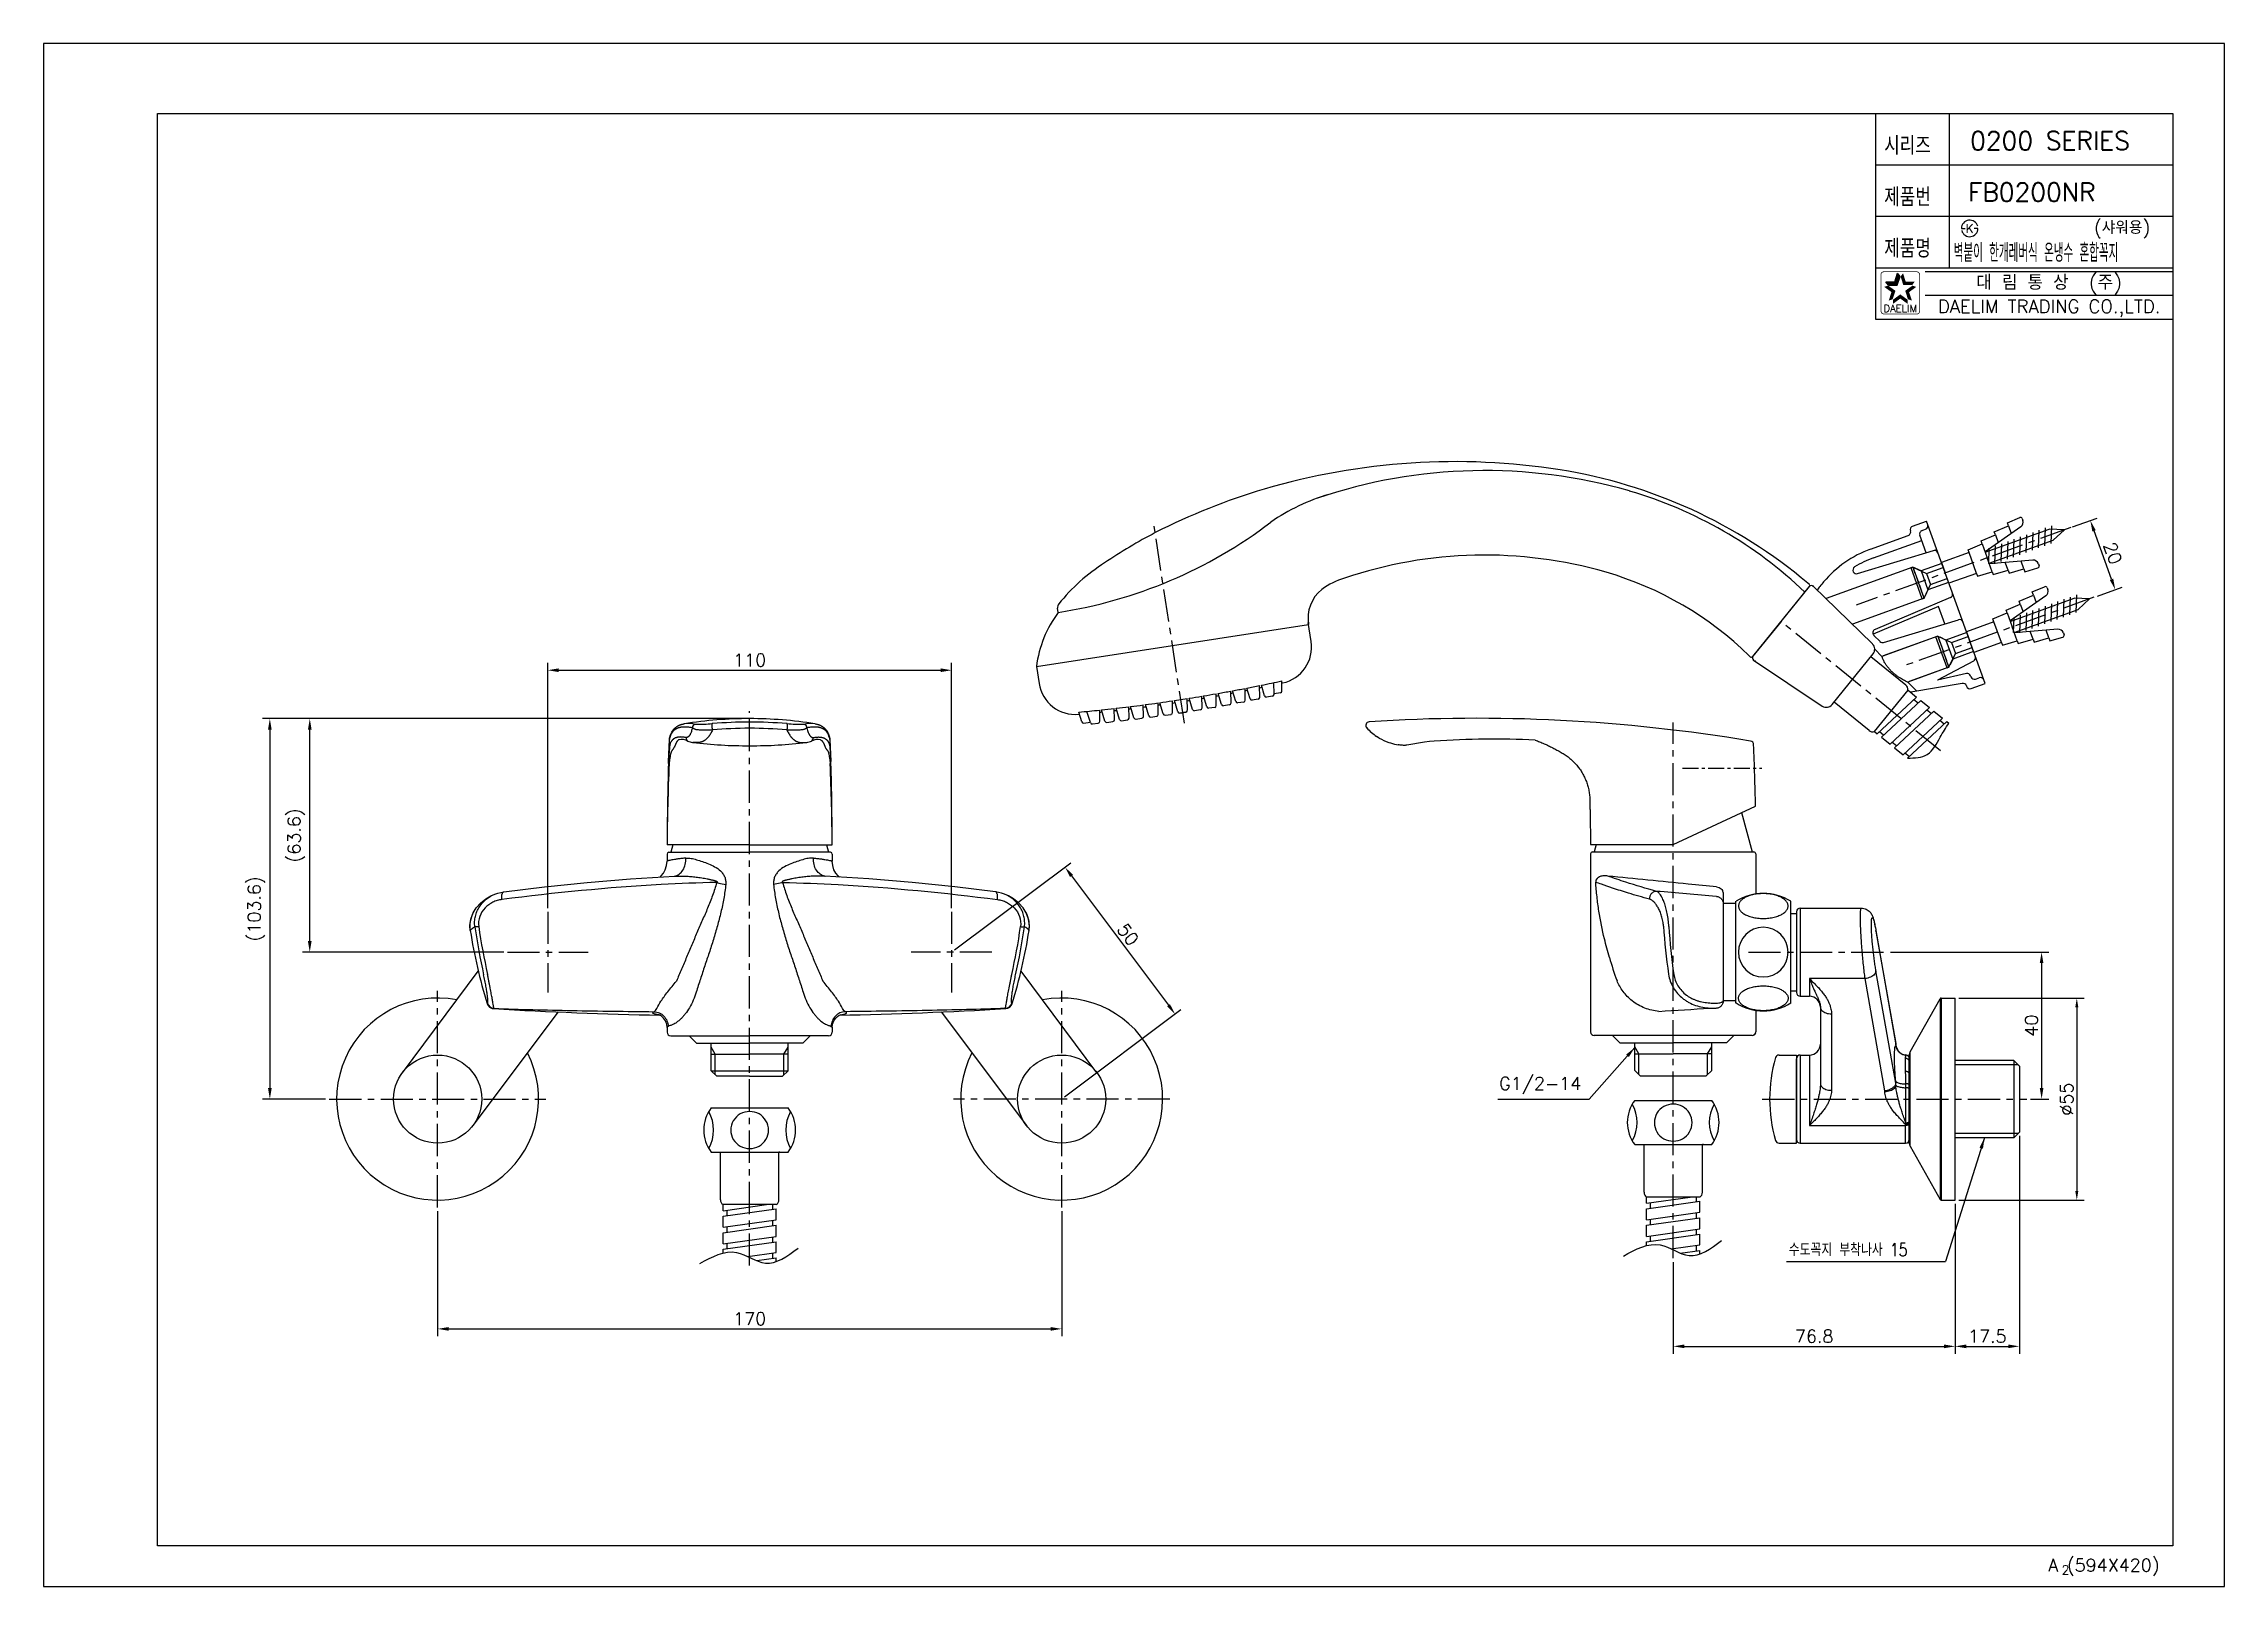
# Model space of a CAD drawing. Extents: x 8180 to 8774, y -5388 to -4968.
import ezdxf
from ezdxf.enums import TextEntityAlignment as Align

# ---------------------------------------------------------------- set-up
doc = ezdxf.new("R2010")
doc.units = 0
doc.header["$LTSCALE"] = 7
doc.header["$MEASUREMENT"] = 0
doc.linetypes.add('CENTER', pattern=[2, 1.25, -0.25, 0.25, -0.25])
doc.linetypes.add('HIDDEN', pattern=[0.375, 0.25, -0.125])
doc.layers.get('0').update_dxf_attribs({"color": 2, "linetype": 'CONTINUOUS'})
for name, color, linetype in [('08_ALL_FEATURES', 7, 'CONTINUOUS'), ('CENTER', 1, 'CENTER'), ('CL', 1, 'CENTER'), ('D', 2, 'CONTINUOUS'), ('DIM', 2, 'CONTINUOUS'), ('DWG', 7, 'CONTINUOUS'), ('HD', 6, 'HIDDEN'), ('Make2D 표시선', 7, 'CONTINUOUS'), ('Make2D 표시선 - Tangent', 7, 'CONTINUOUS')]:
    doc.layers.add(name, color=color, linetype=linetype)
doc.styles.add('GHS', font='ROMANS.shx', dxfattribs={"bigfont": 'GHS.shx'})
doc.styles.add('HAN', font='TXT.shx', dxfattribs={"bigfont": 'GHS.shx'})
doc.styles.add('ROMANS', font='romans', dxfattribs={"bigfont": 'GHS.shx'})
doc.dimstyles.new('STANDARD$7', dxfattribs={"dimtxt": 3.5, "dimasz": 3, "dimexe": 1, "dimexo": 1, "dimgap": 1, "dimtad": 1, "dimdec": 4, "dimzin": 0, "dimdsep": 46, "dimtxsty": 'GHS', "dimcen": 1, "dimclrd": 256, "dimclre": 256, "dimclrt": 2, "dimadec": 4, "dimazin": 0, "dimtfac": 1, "dimtdec": 4, "dimtmove": 2, "dimatfit": 2, "dimfxl": 0, "dimtolj": 1, "dimtzin": 0, "dimlwd": -1, "dimlwe": -1, "dimarcsym": 0})

msp = doc.modelspace()

# ---------------------------------------------------------------- texts
at = {"color": 7, "style": 'GHS'}
for s, p in [('0200 SERIES', (8727, -4994.51)), ('FB0200NR', (8722.06, -5008.51))]:
    msp.add_text(s, height=5, dxfattribs=at).set_placement(p, align=Align.MIDDLE)
at = {"style": 'GHS'}
msp.add_text('(샤워용)', height=3.5, dxfattribs=at).set_placement((8738.98, -5019.9))
at = {"style": 'GHS', "width": 0.5}
msp.add_text('벽붙이 한개레버식 온냉수 혼합꼭지', height=5, dxfattribs=at).set_placement((8700.79, -5027.52))
at = {"color": 7, "linetype": 'Continuous'}
for s, height, style, p in [('대 림 통 상  (주)', 4, 'GHS', (8726.76, -5033.39)), ('DAELIM TRADING CO.,LTD.', 3.6, 'ROMANS', (8726.76, -5040.16))]:
    msp.add_text(s, height=height, dxfattribs=dict(at, style=style)).set_placement(p, align=Align.MIDDLE)
at = {"color": 2, "linetype": 'Continuous', "style": 'ROMANS'}
msp.add_text('DAELIM', height=2, dxfattribs=at).set_placement((8686.22, -5041.15), align=Align.CENTER)
at = {"color": 7, "style": 'GHS'}
for s, height, p in [('A (594X420)', 3.5, (8726.51, -5384.06)), ('2', 2.5, (8730.16, -5384.89))]:
    msp.add_text(s, height=height, dxfattribs=at).set_placement(p)
at = {"layer": 'D', "style": 'GHS', "width": 0.8}
msp.add_text('수도꼭지 부착나사 15', height=3.5, dxfattribs=at).set_placement((8655.84, -5298.19))
at = {"layer": 'D', "char_height": 3.5, "attachment_point": 5, "style": 'GHS'}
for s, insert, rotation in [('\\A1;20', (8744.1, -5106.79), 289.85095), ('\\A1;(63.6)', (8249.32, -5183.64), 90), ('\\A1;(103.6)', (8238.45, -5203.64), 90), ('\\A1;40', (8721.96, -5235.43), 90)]:
    msp.add_mtext(s, dxfattribs=dict(at, insert=insert, rotation=rotation))
at = {"layer": 'D', "char_height": 3.5, "style": 'GHS'}
for s, insert, attachment_point in [('\\A1;110', (8372.81, -5135.92), 5), ('G1/2-14', (8576.98, -5251.76), 4), ('\\A1;170', (8372.81, -5315.24), 5), ('\\A1;76.8', (8662.77, -5319.99), 5), ('\\A1;17.5', (8709.92, -5319.99), 5)]:
    msp.add_mtext(s, dxfattribs=dict(at, insert=insert, attachment_point=attachment_point))
at = {"layer": 'DIM', "style": 'GHS', "width": 0.8}
for s, p in [('시리즈', (8681.84, -4998.36)), ('제품번', (8681.84, -5012.36)), ('제품명', (8681.84, -5026.36))]:
    msp.add_text(s, height=5, dxfattribs=at).set_placement(p)
at = {"layer": 'DIM', "insert": (8475.89, -5210.62), "char_height": 3.5, "attachment_point": 5, "rotation": 306.86326, "style": 'GHS'}
msp.add_mtext('\\A1;50', dxfattribs=at)
at = {"layer": 'DWG', "color": 2, "insert": (8731.55, -5255.43), "char_height": 3.5, "attachment_point": 5, "rotation": 90, "style": 'GHS'}
msp.add_mtext('%%C55', dxfattribs=at)

# ---------------------------------------------------------------- blocks, each defined once
blk = doc.blocks.new('BORDER')
for p, q in [((1, 1), (0, 1)), ((0, 1), (0, 0)), ((1, 0), (1, 1)), ((0, 0), (1, 0))]:
    blk.add_line(p, q)
blk = doc.blocks.new('KS')
at = {"layer": 'D'}
for p, q in [((-2.25, 0), (-1.75, 0)), ((-1.75, 0), (-1.25, 0)), ((1.75, 0), (1.25, 0)), ((2.25, 0), (1.75, 0))]:
    blk.add_line(p, q, dxfattribs=at)
for start, end in [(15, 180), (195, 0)]:
    blk.add_arc((0, 0), 2.25, start, end, dxfattribs=at)
at = {"layer": 'D', "style": 'HAN'}
blk.add_text('K', height=2.39, dxfattribs=at).set_placement((0, 0), align=Align.MIDDLE)
blk = doc.blocks.new('S')
at = {"layer": 'DWG', "color": 2}
for p, q in [((5568.04, 3273.82), (5567.54, 3273.82)), ((5567.54, 3264.82), (5567.54, 3273.82)), ((5568.04, 3273.82), (5568.04, 3269.32)), ((5568.04, 3273.82), (5570.94, 3270.92)), ((5583.79, 3273.12), (5587.98, 3273.36)), ((5583.79, 3272.32), (5583.79, 3273.12)), ((5587.98, 3274.17), (5592.17, 3274.41)), ((5587.98, 3273.36), (5587.98, 3274.17)), ((5599.43, 3274.15), (5587.98, 3271.06)), ((5587.98, 3273.36), (5587.98, 3269.32)), ((5592.17, 3275.28), (5596.35, 3275.51)), ((5592.17, 3274.41), (5592.17, 3275.28)), ((5592.17, 3274.41), (5592.17, 3272.19)), ((5596.35, 3276.4), (5600.01, 3276.61)), ((5596.35, 3275.51), (5596.35, 3276.4)), ((5596.35, 3275.51), (5596.35, 3273.32)), ((5600.54, 3276.11), (5600.54, 3275.6)), ((5568.04, 3264.82), (5568.04, 3269.32)), ((5568.04, 3264.82), (5570.94, 3267.72)), ((5570.94, 3270.92), (5575.79, 3270.92)), ((5570.94, 3270.92), (5570.94, 3267.72)), ((5570.94, 3267.72), (5575.79, 3267.72)), ((5583.79, 3272.32), (5575.79, 3272.32)), ((5575.79, 3272.32), (5575.79, 3269.32)), ((5575.79, 3266.32), (5575.79, 3269.32)), ((5583.79, 3266.32), (5583.79, 3272.32)), ((5587.82, 3267.72), (5589.37, 3271.57)), ((5587.98, 3270.92), (5606.46, 3270.92)), ((5587.98, 3265.28), (5587.98, 3269.32)), ((5587.98, 3267.72), (5606.46, 3267.72)), ((5599.43, 3264.49), (5587.98, 3267.59)), ((5589.37, 3267.07), (5591.18, 3271.57)), ((5591.18, 3267.07), (5592.99, 3271.57)), ((5592.99, 3267.07), (5594.8, 3271.57)), ((5594.8, 3267.07), (5596.61, 3271.57)), ((5596.61, 3267.07), (5598.42, 3271.57)), ((5598.42, 3267.07), (5600.23, 3271.57)), ((5600.23, 3267.07), (5602.04, 3271.57)), ((5602.04, 3267.07), (5603.85, 3271.57)), ((5603.85, 3267.07), (5605.66, 3271.57)), ((5605.66, 3267.07), (5607.47, 3271.57)), ((5610.33, 3269.33), (5606.46, 3270.92)), ((5610.33, 3269.33), (5606.47, 3267.72)), ((5567.54, 3264.82), (5568.04, 3264.82)), ((5583.79, 3266.32), (5575.79, 3266.32)), ((5583.79, 3266.32), (5583.79, 3265.52)), ((5583.79, 3265.52), (5587.98, 3265.28)), ((5587.98, 3265.28), (5587.98, 3264.47)), ((5587.98, 3264.47), (5592.17, 3264.23)), ((5592.17, 3264.23), (5592.17, 3266.45)), ((5592.17, 3264.23), (5592.17, 3263.37)), ((5592.17, 3263.37), (5596.35, 3263.13)), ((5596.35, 3263.13), (5596.35, 3265.32)), ((5596.35, 3263.13), (5596.35, 3262.24)), ((5596.35, 3262.24), (5600.01, 3262.03)), ((5600.54, 3263.04), (5600.54, 3262.53))]:
    blk.add_line(p, q, dxfattribs=at)
for centre, radius, start, end in [((5599.04, 3275.6), 1.5, 285.12089, 0.00049), ((5600.04, 3276.11), 0.5, 0.00049, 93.22542), ((5599.04, 3263.04), 1.5, 0.00049, 74.88009), ((5600.04, 3262.53), 0.5, 266.77556, 0.00049)]:
    blk.add_arc(centre, radius, start, end, dxfattribs=at)

# ---------------------------------------------------------------- linework, layer by layer
at = {"color": 4}
for p, q in [((8211.5, -4987.09), (8760.5, -4987.09)), ((8211.5, -5377.09), (8211.5, -4987.09)), ((8760.5, -4987.09), (8760.5, -5377.09)), ((8760.5, -5377.09), (8211.5, -5377.09))]:
    msp.add_line(p, q, dxfattribs=at)
at = {"color": 7}
for p, q in [((8679.5, -4987.09), (8679.5, -5043.09)), ((8699.5, -4987.09), (8699.5, -5029.09)), ((8679.5, -5001.09), (8760.5, -5001.09)), ((8679.5, -5015.09), (8760.5, -5015.09)), ((8679.5, -5029.09), (8760.5, -5029.09)), ((8679.5, -5043.09), (8760.5, -5043.09))]:
    msp.add_line(p, q, dxfattribs=at)
at = {"color": 2}
for p, q in [((8684.74, -5032.9), (8685.49, -5030.6)), ((8686.15, -5031.51), (8685.49, -5030.6)), ((8682.98, -5033.82), (8682.31, -5032.9)), ((8682.31, -5032.9), (8684.74, -5032.9)), ((8682.98, -5033.82), (8685.4, -5033.82)), ((8685.4, -5033.82), (8686.15, -5031.51))]:
    msp.add_line(p, q, dxfattribs=at)
at = {"color": 2, "linetype": 'Continuous'}
for p, q in [((8693, -5030.09), (8760.5, -5030.09)), ((8693, -5036.59), (8760.5, -5036.59))]:
    msp.add_line(p, q, dxfattribs=at)
at = {"color": 7, "linetype": 'Continuous'}
for p, q in [((8657.97, -5244.43), (8657.97, -5266.43)), ((8658.97, -5243.43), (8658.97, -5267.43))]:
    msp.add_line(p, q, dxfattribs=at)
at = {"color": 2, "linetype": 'Continuous', "const_width": 0.2}
for points in [[(8680.97, -5030.95, -0.414214), (8681.72, -5030.2)], [(8680.97, -5040.95), (8680.97, -5030.95, -1)], [(8681.72, -5030.2), (8690.72, -5030.2, -0.414214), (8691.47, -5030.95, 0.043396)], [(8691.47, -5030.95), (8691.47, -5040.95, -0.414214), (8690.72, -5041.7)], [(8690.72, -5041.7), (8681.97, -5041.7, -0.414214), (8680.97, -5040.95, 0.672398)]]:
    msp.add_lwpolyline(points, format="xyb", dxfattribs=at)
at = {"color": 7, "linetype": 'Continuous'}
for points in [[(8648.9, -5199.48), (8648.51, -5199.49), (8648.13, -5199.51), (8647.75, -5199.53), (8647.37, -5199.57), (8647, -5199.62), (8646.63, -5199.68), (8646.28, -5199.75), (8645.92, -5199.83), (8645.58, -5199.92), (8645.25, -5200.02), (8644.93, -5200.13), (8644.63, -5200.24), (8644.34, -5200.37), (8644.07, -5200.5), (8643.81, -5200.64), (8643.58, -5200.78), (8643.36, -5200.93), (8643.16, -5201.08), (8642.98, -5201.24), (8642.81, -5201.4), (8642.66, -5201.56), (8642.53, -5201.73), (8642.42, -5201.9), (8642.33, -5202.07), (8642.25, -5202.24), (8642.2, -5202.42), (8642.16, -5202.6), (8642.14, -5202.78), (8642.14, -5202.96), (8642.16, -5203.13), (8642.2, -5203.31), (8642.25, -5203.49), (8642.33, -5203.66), (8642.42, -5203.84), (8642.53, -5204.01), (8642.66, -5204.17), (8642.81, -5204.34), (8642.98, -5204.5), (8643.16, -5204.65), (8643.36, -5204.8), (8643.58, -5204.95), (8643.81, -5205.09), (8644.07, -5205.23), (8644.34, -5205.36), (8644.63, -5205.49), (8644.93, -5205.6), (8645.25, -5205.71), (8645.58, -5205.81), (8645.92, -5205.9), (8646.28, -5205.98), (8646.63, -5206.05), (8647, -5206.11), (8647.37, -5206.16), (8647.75, -5206.2), (8648.13, -5206.23), (8648.51, -5206.24), (8648.9, -5206.25)], [(8648.9, -5206.25), (8649.29, -5206.24), (8649.67, -5206.23), (8650.05, -5206.2), (8650.43, -5206.16), (8650.8, -5206.11), (8651.17, -5206.05), (8651.53, -5205.98), (8651.88, -5205.9), (8652.22, -5205.81), (8652.55, -5205.71), (8652.87, -5205.6), (8653.18, -5205.49), (8653.46, -5205.36), (8653.74, -5205.23), (8653.99, -5205.09), (8654.23, -5204.95), (8654.45, -5204.8), (8654.65, -5204.65), (8654.83, -5204.5), (8654.99, -5204.34), (8655.14, -5204.17), (8655.27, -5204.01), (8655.38, -5203.84), (8655.48, -5203.66), (8655.55, -5203.49), (8655.61, -5203.31), (8655.64, -5203.13), (8655.66, -5202.96), (8655.66, -5202.78), (8655.64, -5202.6), (8655.61, -5202.42), (8655.55, -5202.24), (8655.48, -5202.07), (8655.38, -5201.9), (8655.27, -5201.73), (8655.14, -5201.56), (8654.99, -5201.4), (8654.83, -5201.24), (8654.65, -5201.08), (8654.45, -5200.93), (8654.23, -5200.78), (8653.99, -5200.64), (8653.74, -5200.5), (8653.46, -5200.37), (8653.18, -5200.24), (8652.87, -5200.13), (8652.55, -5200.02), (8652.22, -5199.92), (8651.88, -5199.83), (8651.53, -5199.75), (8651.17, -5199.68), (8650.8, -5199.62), (8650.43, -5199.57), (8650.05, -5199.53), (8649.67, -5199.51), (8649.29, -5199.49), (8648.9, -5199.48)], [(8648.9, -5231.36), (8648.51, -5231.36), (8648.13, -5231.34), (8647.75, -5231.31), (8647.37, -5231.28), (8647, -5231.23), (8646.63, -5231.17), (8646.28, -5231.1), (8645.92, -5231.02), (8645.58, -5230.93), (8645.25, -5230.83), (8644.93, -5230.72), (8644.63, -5230.6), (8644.34, -5230.48), (8644.07, -5230.35), (8643.81, -5230.21), (8643.58, -5230.07), (8643.36, -5229.92), (8643.16, -5229.77), (8642.98, -5229.61), (8642.81, -5229.45), (8642.66, -5229.29), (8642.53, -5229.12), (8642.42, -5228.95), (8642.33, -5228.78), (8642.25, -5228.6), (8642.2, -5228.43), (8642.16, -5228.25), (8642.14, -5228.07), (8642.14, -5227.89), (8642.16, -5227.71), (8642.2, -5227.54), (8642.25, -5227.36), (8642.33, -5227.18), (8642.42, -5227.01), (8642.53, -5226.84), (8642.66, -5226.67), (8642.81, -5226.51), (8642.98, -5226.35), (8643.16, -5226.2), (8643.36, -5226.04), (8643.58, -5225.9), (8643.81, -5225.75), (8644.07, -5225.62), (8644.34, -5225.48), (8644.63, -5225.36), (8644.93, -5225.24), (8645.25, -5225.13), (8645.58, -5225.03), (8645.92, -5224.94), (8646.28, -5224.86), (8646.63, -5224.79), (8647, -5224.74), (8647.37, -5224.69), (8647.75, -5224.65), (8648.13, -5224.62), (8648.51, -5224.6), (8648.9, -5224.6)], [(8648.9, -5224.6), (8649.29, -5224.6), (8649.67, -5224.62), (8650.05, -5224.65), (8650.43, -5224.69), (8650.8, -5224.74), (8651.17, -5224.79), (8651.53, -5224.86), (8651.88, -5224.94), (8652.22, -5225.03), (8652.55, -5225.13), (8652.87, -5225.24), (8653.18, -5225.36), (8653.46, -5225.48), (8653.74, -5225.62), (8653.99, -5225.75), (8654.23, -5225.9), (8654.45, -5226.04), (8654.65, -5226.2), (8654.83, -5226.35), (8654.99, -5226.51), (8655.14, -5226.67), (8655.27, -5226.84), (8655.38, -5227.01), (8655.48, -5227.18), (8655.55, -5227.36), (8655.61, -5227.54), (8655.64, -5227.71), (8655.66, -5227.89), (8655.66, -5228.07), (8655.64, -5228.25), (8655.61, -5228.43), (8655.55, -5228.6), (8655.48, -5228.78), (8655.38, -5228.95), (8655.27, -5229.12), (8655.14, -5229.29), (8654.99, -5229.45), (8654.83, -5229.61), (8654.65, -5229.77), (8654.45, -5229.92), (8654.23, -5230.07), (8653.99, -5230.21), (8653.74, -5230.35), (8653.46, -5230.48), (8653.18, -5230.6), (8652.87, -5230.72), (8652.55, -5230.83), (8652.22, -5230.93), (8651.88, -5231.02), (8651.53, -5231.1), (8651.17, -5231.17), (8650.8, -5231.23), (8650.43, -5231.28), (8650.05, -5231.31), (8649.67, -5231.34), (8649.29, -5231.36), (8648.9, -5231.36)]]:
    msp.add_lwpolyline(points, dxfattribs=at)
for centre, radius, start, end in [((8648.9, -5215.42), 6.76, 360, 180), ((8648.9, -5215.42), 6.76, 180, 0), ((8658.97, -5244.43), 1, 90, 180), ((8658.97, -5266.43), 1, 180, 270)]:
    msp.add_arc(centre, radius, start, end, dxfattribs=at)
msp.add_open_spline([(8586.76, -5157.68), (8586.97, -5157.76), (8587.58, -5157.99), (8588.59, -5158.41), (8589.79, -5158.93), (8590.97, -5159.49), (8592.13, -5160.09), (8593.26, -5160.72), (8594.39, -5161.37), (8595.48, -5162.08), (8596.5, -5162.89), (8597.45, -5163.79), (8598.31, -5164.76), (8599.09, -5165.81), (8599.77, -5166.92), (8600.36, -5168.08), (8600.84, -5169.29), (8601.22, -5170.55), (8601.48, -5171.82), (8601.64, -5173.12), (8601.66, -5174.22), (8601.68, -5174.9), (8601.68, -5175.14)], degree=3, knots=[7.986024, 7.986024, 7.986024, 7.986024, 8.655534, 9.956126, 11.2648, 12.569668, 13.878152, 15.175591, 16.468411, 17.783882, 19.075363, 20.375233, 21.683693, 22.982432, 24.286622, 25.581845, 26.885233, 28.193881, 29.503297, 30.792528, 32.100557, 32.821524, 32.821524, 32.821524, 32.821524], dxfattribs=at)
msp.add_spline([(8601.68, -5175.14), (8601.69, -5175.72), (8601.71, -5177.02), (8601.74, -5178.32), (8601.76, -5179.62), (8601.78, -5180.93), (8601.8, -5182.23), (8601.83, -5183.53), (8601.85, -5184.83), (8601.87, -5186.14)], degree=3, dxfattribs=at)
at = {"color": 2}
for points in [[(8684.74, -5032.9), (8685.4, -5033.82), (8685.49, -5030.6), (8686.15, -5031.51)], [(8686.96, -5030.6), (8686.3, -5031.51), (8687.71, -5032.9), (8687.05, -5033.82)], [(8683.82, -5035.73), (8684.89, -5035.38), (8681.85, -5034.31), (8682.93, -5033.96)], [(8682.31, -5032.9), (8682.98, -5033.82), (8684.74, -5032.9), (8685.4, -5033.82)], [(8683.07, -5038.04), (8684.14, -5037.69), (8683.82, -5035.73), (8684.89, -5035.38)], [(8686.22, -5037.48), (8686.22, -5036.35), (8684.26, -5038.91), (8684.26, -5037.78)], [(8688.19, -5038.91), (8688.19, -5037.78), (8686.22, -5037.48), (8686.22, -5036.35)], [(8687.71, -5032.9), (8687.05, -5033.82), (8690.14, -5032.9), (8689.47, -5033.82)], [(8690.59, -5034.31), (8689.52, -5033.96), (8688.63, -5035.73), (8687.56, -5035.38)], [(8688.63, -5035.73), (8687.56, -5035.38), (8689.38, -5038.04), (8688.31, -5037.69)]]:
    msp.add_solid(points, dxfattribs=at)
at = {"layer": '08_ALL_FEATURES', "color": 7, "linetype": 'Continuous'}
for p, q in [((8637.97, -5199.51), (8637.97, -5228.72)), ((8637.97, -5202.12), (8641.47, -5202.12)), ((8637.97, -5228.56), (8641.47, -5228.56))]:
    msp.add_line(p, q, dxfattribs=at)
for centre, radius, start, end in [((8115.79, -11362.77), 6184.47, 85.173609, 85.325243), ((8804.83, -5195.78), 183.54, 183.93897, 188.03626), ((8802.24, -5196.1), 179.51, 183.94066, 188.12658), ((8706.34, -5187.8), 103.53, 196.29628, 200.01518), ((8502.56, -3281.23), 1953.88, 273.45961, 273.86809), ((8657.9, -4671.1), 558.65, 267.58163, 267.74012), ((8659.09, -4644.18), 586.99, 267.58586, 267.73438), ((8636.08, -5223.63), 5.68, 267.82715, 268.91252), ((8635.93, -5225.86), 4.86, 269.52685, 270.01478), ((8635.93, -5225.23), 5.48, 269.99597, 270.44185)]:
    msp.add_arc(centre, radius, start, end, dxfattribs=at)
for points, knots in [([(8606.53, -5194.7), (8606.17, -5194.64), (8605.62, -5194.61), (8604.93, -5194.7), (8604.46, -5194.84), (8604.05, -5195.05), (8603.74, -5195.29), (8603.54, -5195.51), (8603.41, -5195.69), (8603.27, -5195.97), (8603.24, -5196.22), (8603.26, -5196.37)], [0, 0, 0, 0, 0.266895, 0.387382, 0.502881, 0.616038, 0.723072, 0.775923, 0.829555, 0.886496, 1, 1, 1, 1]), ([(8606.97, -5216.85), (8606.49, -5215.19), (8605.38, -5211.02), (8604.28, -5205.5), (8603.58, -5200.33), (8603.35, -5197.7), (8603.26, -5196.37)], [0, 0, 0, 0, 0.249269, 0.620607, 0.808088, 1, 1, 1, 1]), ([(8617.88, -5201.01), (8615.97, -5200.48), (8612.6, -5199.52), (8608.26, -5198.14), (8605.29, -5197.13), (8603.78, -5196.57), (8603.26, -5196.37)], [0, 0, 0, 0, 0.386899, 0.685436, 0.891154, 1, 1, 1, 1]), ([(8636.2, -5197.66), (8633.63, -5197.39), (8623.74, -5196.39), (8613.84, -5195.46), (8606.53, -5194.7)], [0, 0, 0, 0, 0.260683, 1, 1, 1, 1]), ([(8619.82, -5198.87), (8617.02, -5198.1), (8612.56, -5196.79), (8608.16, -5195.29), (8606.53, -5194.7)], [0, 0, 0, 0, 0.626236, 1, 1, 1, 1]), ([(8619.82, -5198.87), (8619.57, -5198.87), (8619.05, -5198.98), (8618.4, -5199.47), (8617.97, -5200.18), (8617.88, -5200.73), (8617.88, -5201.01)], [0, 0, 0, 0, 0.237785, 0.485485, 0.741775, 1, 1, 1, 1]), ([(8621.72, -5208.39), (8621.69, -5207.91), (8621.57, -5206.97), (8621.25, -5205.62), (8620.82, -5204.4), (8620.3, -5203.34), (8619.74, -5202.47), (8619.01, -5201.61), (8618.34, -5201.14), (8617.88, -5201.01)], [0, 0, 0, 0, 0.165101, 0.326424, 0.476586, 0.61174, 0.731166, 0.835202, 1, 1, 1, 1]), ([(8623.15, -5208.43), (8623.14, -5208.14), (8623.11, -5207.54), (8623.02, -5206.66), (8622.9, -5205.79), (8622.75, -5204.94), (8622.58, -5204.12), (8622.33, -5203.12), (8621.97, -5201.99), (8621.48, -5200.82), (8620.97, -5199.9), (8620.43, -5199.24), (8620.02, -5198.95), (8619.82, -5198.87)], [0, 0, 0, 0, 0.085333, 0.170915, 0.255592, 0.338397, 0.418451, 0.495082, 0.635922, 0.75763, 0.858545, 0.938666, 1, 1, 1, 1]), ([(8636.13, -5200.23), (8636.38, -5200.25), (8636.87, -5200.38), (8637.48, -5200.83), (8637.88, -5201.47), (8637.97, -5201.97), (8637.97, -5202.22)], [0, 0, 0, 0, 0.250429, 0.500523, 0.750321, 1, 1, 1, 1]), ([(8636.2, -5197.66), (8636.43, -5197.68), (8636.86, -5197.78), (8637.41, -5198.13), (8637.74, -5198.55), (8637.93, -5199.02), (8637.97, -5199.33), (8637.97, -5199.51)], [0, 0, 0, 0, 0.246454, 0.460801, 0.674137, 0.803042, 1, 1, 1, 1]), ([(8620.47, -5231.54), (8619.81, -5231.5), (8618.49, -5231.3), (8615.97, -5230.51), (8613.7, -5229.19), (8611.85, -5227.51), (8610.7, -5226.17), (8609.76, -5224.75), (8609.27, -5223.75), (8609.07, -5223.23)], [0, 0, 0, 0, 0.134109, 0.268996, 0.531909, 0.656757, 0.775289, 0.8886, 1, 1, 1, 1]), ([(8623.09, -5221.44), (8623.19, -5222.08), (8623.51, -5223.35), (8624.36, -5225.13), (8625.52, -5226.73), (8626.73, -5227.85), (8627.81, -5228.62), (8628.94, -5229.3), (8631.07, -5230.23), (8633.05, -5230.59), (8634.37, -5230.65)], [0, 0, 0, 0, 0.123842, 0.248077, 0.372514, 0.49758, 0.560271, 0.623079, 0.748751, 1, 1, 1, 1]), ([(8624.53, -5221.47), (8624.63, -5222.02), (8624.88, -5223.12), (8625.61, -5224.64), (8626.65, -5225.99), (8627.71, -5226.95), (8628.65, -5227.59), (8629.39, -5228.01), (8630.17, -5228.36), (8630.97, -5228.66), (8631.79, -5228.9), (8632.9, -5229.13), (8633.76, -5229.21), (8634.32, -5229.25)], [0, 0, 0, 0, 0.123158, 0.247013, 0.371659, 0.496953, 0.559761, 0.622619, 0.685564, 0.748526, 0.811436, 0.874296, 1, 1, 1, 1]), ([(8637.97, -5228.72), (8637.97, -5228.98), (8637.87, -5229.51), (8637.42, -5230.17), (8636.87, -5230.54), (8636.37, -5230.69), (8636.1, -5230.72), (8635.97, -5230.72)], [0, 0, 0, 0, 0.250023, 0.499763, 0.749616, 0.875177, 1, 1, 1, 1]), ([(8635.97, -5229.31), (8636.02, -5229.31), (8636.18, -5229.31), (8636.34, -5229.31), (8636.47, -5229.3)], [0, 0, 0, 0, 0.25227, 1, 1, 1, 1]), ([(8636.47, -5229.3), (8636.67, -5229.28), (8637.04, -5229.24), (8637.46, -5229.13), (8637.72, -5229), (8637.88, -5228.9), (8637.97, -5228.79), (8637.97, -5228.72)], [0, 0, 0, 0, 0.361301, 0.660193, 0.779122, 0.875516, 1, 1, 1, 1])]:
    msp.add_open_spline(points, degree=3, knots=knots, dxfattribs=at)
at = {"layer": 'CENTER'}
msp.add_line((8491.23, -5153.04), (8482.94, -5099.14), dxfattribs=at)
at = {"layer": 'CL'}
for p, q in [((8732.63, -5099.85), (8674.21, -5120.94)), ((8738.98, -5118.82), (8687.67, -5137.35)), ((8697.21, -5160.64), (8653.75, -5125.42)), ((8372.81, -5300.74), (8372.81, -5149.85)), ((8624.37, -5298.7), (8624.37, -5152.94)), ((8317.81, -5204.42), (8317.81, -5226.42)), ((8427.81, -5204.42), (8427.81, -5226.42)), ((8306.81, -5215.42), (8328.81, -5215.42)), ((8438.81, -5215.42), (8416.81, -5215.42)), ((8644.87, -5215.42), (8682.66, -5215.42)), ((8287.81, -5284.93), (8287.81, -5225.93)), ((8457.81, -5284.93), (8457.81, -5225.93)), ((8258.32, -5255.43), (8317.32, -5255.43)), ((8487.3, -5255.43), (8428.3, -5255.43)), ((8648.63, -5255.43), (8720.67, -5255.43))]:
    msp.add_line(p, q, dxfattribs=at)
at = {"layer": 'CL', "ltscale": 0.5}
msp.add_line((8626.87, -5165.34), (8648.52, -5165.34), dxfattribs=at)
at = {"layer": 'D'}
for p, q in [((8733.13, -5099.67), (8739.86, -5097.24)), ((8743.75, -5113.91), (8739, -5100.74)), ((8739.92, -5118.48), (8746.65, -5116.05)), ((8317.81, -5203.42), (8317.81, -5136.67)), ((8427.81, -5203.42), (8427.81, -5136.67)), ((8320.81, -5138.67), (8424.81, -5138.67)), ((8371.81, -5151.85), (8240.12, -5151.85)), ((8242.12, -5154.85), (8242.12, -5252.43)), ((8371.81, -5151.85), (8250.99, -5151.85)), ((8252.99, -5212.42), (8252.99, -5154.85)), ((8305.81, -5215.42), (8250.99, -5215.42)), ((8683.56, -5215.42), (8726.71, -5215.42)), ((8724.71, -5218.42), (8724.71, -5252.43)), ((8646.13, -5238.11), (8646.84, -5237.39)), ((8363.46, -5243.22), (8362.33, -5241.27)), ((8363.46, -5248.85), (8363.46, -5243.22)), ((8382.16, -5243.22), (8383.29, -5241.27)), ((8382.16, -5248.85), (8382.16, -5243.22)), ((8615.02, -5243.14), (8613.9, -5241.19)), ((8615.02, -5248.77), (8615.02, -5243.14)), ((8633.72, -5243.14), (8634.85, -5241.19)), ((8633.72, -5248.77), (8633.72, -5243.14)), ((8257.32, -5255.43), (8240.12, -5255.43)), ((8576.58, -5255.45), (8601.52, -5255.45)), ((8721.67, -5255.43), (8726.71, -5255.43)), ((8718.67, -5265.43), (8718.67, -5324.74)), ((8287.81, -5285.93), (8287.81, -5319.99)), ((8457.81, -5285.93), (8457.81, -5319.99)), ((8701.17, -5283.93), (8701.17, -5324.74)), ((8701.17, -5283.93), (8701.17, -5324.74)), ((8624.37, -5299.8), (8624.37, -5324.74)), ((8624.37, -5299.8), (8624.37, -5324.74)), ((8655.21, -5299.67), (8698.52, -5299.67)), ((8290.81, -5317.99), (8454.81, -5317.99)), ((8627.37, -5322.74), (8698.17, -5322.74)), ((8704.17, -5322.74), (8715.67, -5322.74))]:
    msp.add_line(p, q, dxfattribs=at)
for points in [[(8688.14, -5162.62), (8693.58, -5161.59), (8697.09, -5156.92), (8699.42, -5153.1)], [(8359.23, -5300.19), (8369.27, -5297.17), (8377.1, -5300.07), (8385.98, -5296.01)], [(8610.79, -5298.15), (8620.83, -5295.13), (8628.67, -5298.03), (8637.55, -5293.97)]]:
    msp.add_spline(points, degree=3, dxfattribs=at)
for p in [(8662.52, -5115.82), (8646.24, -5135.91), (8646.69, -5136.17)]:
    msp.add_point(p, dxfattribs=at)
for points in [[(8739.47, -5100.57), (8738.53, -5100.91), (8737.98, -5097.92)], [(8744.22, -5113.74), (8743.28, -5114.08), (8744.77, -5116.73)], [(8320.81, -5138.17), (8320.81, -5139.17), (8317.81, -5138.67)], [(8424.81, -5138.17), (8424.81, -5139.17), (8427.81, -5138.67)], [(8241.62, -5154.85), (8242.62, -5154.85), (8242.12, -5151.85)], [(8252.49, -5154.85), (8253.49, -5154.85), (8252.99, -5151.85)], [(8252.49, -5212.42), (8253.49, -5212.42), (8252.99, -5215.42)], [(8724.21, -5218.42), (8725.21, -5218.42), (8724.71, -5215.42)], [(8241.62, -5252.43), (8242.62, -5252.43), (8242.12, -5255.43)], [(8724.21, -5252.43), (8725.21, -5252.43), (8724.71, -5255.43)], [(8290.81, -5317.49), (8290.81, -5318.49), (8287.81, -5317.99)], [(8454.81, -5317.49), (8454.81, -5318.49), (8457.81, -5317.99)], [(8627.37, -5322.24), (8627.37, -5323.24), (8624.37, -5322.74)], [(8698.17, -5322.24), (8698.17, -5323.24), (8701.17, -5322.74)], [(8704.17, -5322.24), (8704.17, -5323.24), (8701.17, -5322.74)], [(8715.67, -5322.24), (8715.67, -5323.24), (8718.67, -5322.74)]]:
    msp.add_solid(points, dxfattribs=at)
at = {"layer": 'DIM'}
for p, q in [((8428.61, -5214.82), (8460.29, -5191.07)), ((8460.49, -5194.67), (8486.89, -5229.88)), ((8458.61, -5254.83), (8490.29, -5231.08))]:
    msp.add_line(p, q, dxfattribs=at)
for points in [[(8460.89, -5194.37), (8460.09, -5194.97), (8458.69, -5192.27)], [(8487.29, -5229.58), (8486.49, -5230.18), (8488.69, -5232.28)]]:
    msp.add_solid(points, dxfattribs=at)
at = {"layer": 'DWG'}
for p, q in [((8678.08, -5105.73), (8688.39, -5102)), ((8689.59, -5099.44), (8693.35, -5098.08)), ((8693.28, -5106.71), (8691.55, -5101.92)), ((8692.15, -5100.64), (8693.09, -5100.3)), ((8709.31, -5142.29), (8693.35, -5098.08)), ((8674.6, -5112.37), (8696.16, -5105.84)), ((8678.93, -5108.08), (8692.06, -5103.34)), ((8689.63, -5110.59), (8666.06, -5119.1)), ((8673.78, -5110.57), (8673.75, -5110.58)), ((8691.87, -5111.64), (8689.63, -5110.59)), ((8697.51, -5109.61), (8691.87, -5111.64)), ((8691.87, -5111.64), (8693.74, -5116.82)), ((8653.79, -5125.38), (8661.49, -5115.88)), ((8662.52, -5115.82), (8678.64, -5131.53)), ((8692.69, -5119.06), (8673.17, -5126.1)), ((8692.69, -5119.06), (8673.17, -5126.1)), ((8699.87, -5118.91), (8679.35, -5127.55)), ((8699.38, -5114.78), (8693.74, -5116.82)), ((8653.79, -5125.38), (8646.09, -5134.88)), ((8696.65, -5121.35), (8678.82, -5128.86)), ((8681.69, -5131.09), (8702.04, -5124.93)), ((8698.35, -5126.05), (8696.65, -5121.35)), ((8680.7, -5130.84), (8679.04, -5129.18)), ((8696.42, -5129.4), (8681.21, -5134.9)), ((8696.42, -5129.4), (8681.6, -5134.76)), ((8704.31, -5128.42), (8698.66, -5130.46)), ((8698.66, -5130.46), (8700.53, -5135.63)), ((8646.24, -5135.91), (8664.96, -5148.42)), ((8667.62, -5148.02), (8678.8, -5134.23)), ((8687.73, -5142.72), (8678.18, -5134.99)), ((8681.21, -5134.9), (8679.26, -5132.95)), ((8699.48, -5137.87), (8688.24, -5141.93)), ((8699.48, -5137.87), (8688.64, -5141.78)), ((8706.19, -5136.17), (8696.35, -5141.37)), ((8706.17, -5133.59), (8700.53, -5135.63)), ((8690.71, -5144.39), (8688.24, -5141.93)), ((8703.11, -5142.25), (8689.12, -5144.66)), ((8704.22, -5139.59), (8696.35, -5141.37)), ((8704.22, -5142.9), (8704.27, -5143.05)), ((8705.47, -5140.49), (8705.38, -5140.22)), ((8705.55, -5143.65), (8709.31, -5142.29)), ((8706.75, -5141.09), (8707.69, -5140.75)), ((8677.72, -5155.07), (8668.17, -5147.34)), ((8679.18, -5155.36), (8688.32, -5144.1)), ((8679.96, -5155.99), (8690.67, -5146.01)), ((8681.11, -5156.92), (8691.82, -5146.94)), ((8683.46, -5158.83), (8694.17, -5148.85)), ((8684.64, -5159.78), (8695.35, -5149.8)), ((8688.32, -5144.1), (8690.67, -5146.01)), ((8691.11, -5147.65), (8689.93, -5146.7)), ((8691.82, -5146.94), (8694.17, -5148.85)), ((8694.61, -5150.49), (8693.44, -5149.54)), ((8695.35, -5149.8), (8697.71, -5151.71)), ((8679.18, -5155.36), (8679.96, -5155.99)), ((8681.68, -5156.39), (8680.54, -5155.44)), ((8686.99, -5161.69), (8697.71, -5151.71)), ((8688.14, -5162.62), (8698.86, -5152.64)), ((8698.14, -5153.35), (8696.97, -5152.4)), ((8698.86, -5152.64), (8699.42, -5153.1)), ((8681.11, -5156.92), (8683.46, -5158.83)), ((8685.16, -5159.3), (8684, -5158.33)), ((8684.64, -5159.78), (8686.99, -5161.69)), ((8688.62, -5162.18), (8687.49, -5161.23)), ((8643.01, -5177.45), (8645.87, -5188.14)), ((8350.31, -5188.72), (8350.31, -5190.68)), ((8350.81, -5188.22), (8372.81, -5188.22)), ((8351.85, -5186.22), (8351.31, -5188.22)), ((8394.81, -5188.22), (8372.81, -5188.22)), ((8393.77, -5186.22), (8394.31, -5188.22)), ((8395.31, -5188.72), (8395.31, -5190.68)), ((8601.87, -5188.64), (8601.87, -5237.14)), ((8602.37, -5188.14), (8624.37, -5188.14)), ((8603.41, -5186.14), (8602.87, -5188.14)), ((8602.87, -5188.14), (8604.56, -5188.14)), ((8624.37, -5188.14), (8646.37, -5188.14)), ((8644.19, -5188.14), (8645.87, -5188.14)), ((8646.87, -5188.64), (8646.87, -5199.58)), ((8340.34, -5195.47), (8352.33, -5194.75)), ((8352.33, -5194.75), (8352.35, -5194.75)), ((8393.29, -5194.75), (8393.27, -5194.75)), ((8405.28, -5195.47), (8393.29, -5194.75)), ((8302.35, -5200.1), (8303.38, -5199.63)), ((8303.36, -5199.64), (8303.38, -5199.63)), ((8305.89, -5198.96), (8305.89, -5198.96)), ((8439.73, -5198.96), (8439.73, -5198.96)), ((8443.27, -5200.1), (8442.24, -5199.63)), ((8442.26, -5199.64), (8442.24, -5199.63)), ((8641.47, -5229.27), (8641.47, -5201.58)), ((8656.4, -5229.27), (8656.4, -5201.58)), ((8658.97, -5203.42), (8675.62, -5203.42)), ((8658.97, -5203.42), (8658.97, -5227.42)), ((8297.48, -5204.68), (8297.48, -5204.68)), ((8448.14, -5204.68), (8448.14, -5204.68)), ((8656.4, -5204.92), (8657.97, -5204.92)), ((8657.97, -5204.42), (8657.97, -5226.42)), ((8296.71, -5209.57), (8296.7, -5209.57)), ((8448.91, -5209.57), (8448.92, -5209.57)), ((8679.59, -5209.51), (8684.96, -5240.08)), ((8679.6, -5209.69), (8684.97, -5240.27)), ((8278.22, -5248.24), (8298.9, -5220.64)), ((8467.4, -5248.24), (8446.72, -5220.64)), ((8684.97, -5251.06), (8679.6, -5220.49)), ((8656.4, -5225.92), (8657.97, -5225.92)), ((8676.63, -5222.62), (8661.47, -5222.62)), ((8661.47, -5222.62), (8661.47, -5227.42)), ((8682, -5253.2), (8676.63, -5222.62)), ((8320.61, -5231.69), (8297.42, -5262.63)), ((8301.29, -5229.4), (8301.3, -5229.39)), ((8303.09, -5230.8), (8303.06, -5230.8)), ((8425.01, -5231.69), (8448.19, -5262.63)), ((8442.53, -5230.8), (8442.56, -5230.8)), ((8444.32, -5229.4), (8444.32, -5229.39)), ((8646.87, -5231.27), (8646.87, -5237.14)), ((8658.97, -5227.42), (8661.47, -5227.42)), ((8664.47, -5230.42), (8664.47, -5251.23)), ((8667.47, -5232.22), (8667.47, -5253.03)), ((8688.87, -5242.59), (8697.09, -5228.09)), ((8697.09, -5228.09), (8697.09, -5282.78)), ((8697.35, -5227.93), (8697.35, -5282.93)), ((8697.35, -5227.93), (8701.17, -5227.93)), ((8701.17, -5282.93), (8701.17, -5227.93)), ((8350.31, -5235.91), (8350.31, -5235.91)), ((8350.31, -5235.91), (8350.31, -5237.22)), ((8351.31, -5238.22), (8372.81, -5238.22)), ((8358.31, -5240.22), (8356.31, -5238.22)), ((8394.31, -5238.22), (8372.81, -5238.22)), ((8387.31, -5240.22), (8389.31, -5238.22)), ((8395.31, -5235.91), (8395.31, -5237.22)), ((8395.31, -5235.91), (8395.31, -5235.91)), ((8624.37, -5238.14), (8602.87, -5238.14)), ((8609.87, -5240.14), (8607.87, -5238.14)), ((8645.87, -5238.14), (8624.37, -5238.14)), ((8638.87, -5240.14), (8640.87, -5238.14)), ((8358.31, -5240.22), (8372.81, -5240.22)), ((8362.33, -5247.72), (8362.33, -5240.22)), ((8362.33, -5243.22), (8372.81, -5243.22)), ((8387.31, -5240.22), (8372.81, -5240.22)), ((8383.29, -5243.22), (8372.81, -5243.22)), ((8383.29, -5247.72), (8383.29, -5240.22)), ((8609.87, -5240.14), (8624.37, -5240.14)), ((8613.9, -5247.64), (8613.9, -5240.14)), ((8613.9, -5243.14), (8624.37, -5243.14)), ((8638.87, -5240.14), (8624.37, -5240.14)), ((8634.85, -5243.14), (8624.37, -5243.14)), ((8634.85, -5247.64), (8634.85, -5240.14)), ((8653.22, -5243.43), (8657.97, -5243.43)), ((8657.97, -5243.43), (8657.97, -5246.43)), ((8657.97, -5267.43), (8657.97, -5244.43)), ((8658.97, -5243.43), (8661.47, -5243.43)), ((8661.47, -5243.43), (8661.47, -5262.63)), ((8684.97, -5240.27), (8684.97, -5240.81)), ((8685, -5240.52), (8685, -5240.47)), ((8685.01, -5240.65), (8685.01, -5240.66)), ((8687.67, -5247.9), (8687.67, -5244.35)), ((8688.67, -5267.53), (8688.67, -5243.34)), ((8688.87, -5268.27), (8688.87, -5242.59)), ((8717.17, -5244.93), (8701.17, -5244.93)), ((8718.67, -5246.43), (8717.17, -5244.93)), ((8717.17, -5244.93), (8717.17, -5265.93)), ((8362.33, -5247.72), (8363.83, -5249.22)), ((8362.33, -5247.72), (8383.29, -5247.72)), ((8372.81, -5249.22), (8363.83, -5249.22)), ((8372.81, -5249.22), (8381.79, -5249.22)), ((8383.29, -5247.72), (8381.79, -5249.22)), ((8613.9, -5247.64), (8615.4, -5249.14)), ((8615.4, -5249.14), (8633.35, -5249.14)), ((8634.85, -5247.64), (8633.35, -5249.14)), ((8684.97, -5250.52), (8684.97, -5251.06)), ((8718.67, -5246.43), (8718.67, -5264.43)), ((8687.76, -5261.98), (8687.76, -5252.33)), ((8661.47, -5262.63), (8687.67, -5262.63)), ((8687.67, -5267.43), (8687.67, -5262.31)), ((8653.22, -5267.43), (8657.97, -5267.43)), ((8658.97, -5267.43), (8687.67, -5267.43)), ((8688.87, -5268.27), (8697.09, -5282.78)), ((8717.17, -5265.93), (8701.17, -5265.93)), ((8718.67, -5264.43), (8717.17, -5265.93)), ((8697.35, -5282.93), (8701.17, -5282.93))]:
    msp.add_line(p, q, dxfattribs=at)
at = {"layer": 'DWG', "color": 0}
for p, q in [((8646.07, -5134.91), (8661.44, -5115.94)), ((8661.37, -5115.23), (8661.06, -5114.98)), ((8450.93, -5137.62), (8525.05, -5126.22)), ((8456.85, -5122.93), (8456.68, -5121.8)), ((8525.76, -5130.84), (8524.97, -5125.72)), ((8450.93, -5137.62), (8451.64, -5142.24)), ((8645.06, -5134.74), (8645.36, -5134.98)), ((8507.79, -5146.83), (8507.74, -5143.63)), ((8509.14, -5146.46), (8508.26, -5143.53)), ((8511.73, -5146.07), (8511.68, -5142.85)), ((8513.05, -5145.64), (8512.19, -5142.75)), ((8515.64, -5145.25), (8515.59, -5142.05)), ((8517.78, -5144.36), (8517.74, -5141.59)), ((8465.61, -5152.94), (8464.69, -5149.88)), ((8468.2, -5152.55), (8468.16, -5149.53)), ((8469.59, -5152.55), (8468.67, -5149.47)), ((8472.18, -5152.15), (8472.13, -5149.09)), ((8473.57, -5152.09), (8472.66, -5149.03)), ((8476.16, -5151.7), (8476.12, -5148.62)), ((8476.57, -5148.58), (8477.17, -5148.49)), ((8477.49, -5151.64), (8476.57, -5148.56)), ((8480.08, -5151.25), (8480.03, -5148.12)), ((8481.52, -5151.11), (8480.6, -5148.04)), ((8484.11, -5150.71), (8484.06, -5147.57)), ((8485.41, -5150.57), (8484.49, -5147.51)), ((8488, -5150.18), (8487.95, -5147.01)), ((8488.52, -5146.93), (8491.98, -5146.4)), ((8489.44, -5149.99), (8488.52, -5146.93)), ((8489.44, -5149.99), (8488.52, -5146.93)), ((8492.03, -5149.59), (8491.98, -5146.4)), ((8492.03, -5149.59), (8491.98, -5146.4)), ((8493.45, -5149.34), (8492.55, -5146.3)), ((8495.62, -5149.44), (8494.01, -5149.69)), ((8496.04, -5148.94), (8496, -5145.74)), ((8497.33, -5148.68), (8496.43, -5145.67)), ((8499.5, -5148.78), (8497.89, -5149.03)), ((8499.92, -5148.28), (8499.87, -5145.08)), ((8501.33, -5147.98), (8500.43, -5144.98)), ((8503.5, -5148.08), (8501.89, -5148.33)), ((8503.92, -5147.58), (8503.87, -5144.36)), ((8505.2, -5147.23), (8504.32, -5144.28)), ((8507.37, -5147.33), (8505.76, -5147.58)), ((8511.31, -5146.57), (8509.7, -5146.82)), ((8515.22, -5145.75), (8513.61, -5146)), ((8517.36, -5144.86), (8515.64, -5145.12)), ((8463.3, -5152.74), (8462.51, -5150.09)), ((8463.86, -5153.09), (8465.57, -5152.83)), ((8466.17, -5153.3), (8467.78, -5153.05)), ((8470.14, -5152.9), (8471.75, -5152.65)), ((8474.13, -5152.45), (8475.74, -5152.2)), ((8478.04, -5151.99), (8479.66, -5151.75)), ((8482.07, -5151.46), (8483.68, -5151.21)), ((8485.97, -5150.92), (8487.58, -5150.68)), ((8491.6, -5150.1), (8489.99, -5150.34)), ((8489.99, -5150.34), (8491.6, -5150.1))]:
    msp.add_line(p, q, dxfattribs=at)
at = {"layer": 'DWG', "color": 2}
for p, q in [((8702.17, -5227.93), (8736.3, -5227.93)), ((8734.3, -5230.43), (8734.3, -5280.43)), ((8718.32, -5246.08), (8701.17, -5246.08)), ((8718.32, -5264.78), (8701.17, -5264.78)), ((8702.17, -5282.93), (8736.3, -5282.93))]:
    msp.add_line(p, q, dxfattribs=at)
at = {"layer": 'DWG', "color": 7, "linetype": 'Continuous'}
for p, q in [((8613.87, -5255.81), (8634.87, -5255.81)), ((8362.31, -5257.85), (8383.31, -5257.85)), ((8613.87, -5267.81), (8634.87, -5267.81)), ((8616.42, -5280.8), (8616.42, -5267.81)), ((8632.32, -5280.8), (8632.32, -5267.81)), ((8632.62, -5267.81), (8632.32, -5267.81)), ((8362.31, -5269.85), (8383.31, -5269.85)), ((8364.86, -5282.84), (8364.86, -5269.85)), ((8380.76, -5282.84), (8380.76, -5269.85)), ((8381.06, -5269.85), (8380.76, -5269.85)), ((8365.56, -5285.82), (8365.56, -5284.15)), ((8379.06, -5284.15), (8365.56, -5284.15)), ((8365.56, -5285.82), (8377.44, -5284.15)), ((8365.56, -5287.3), (8380.06, -5285.26)), ((8366.56, -5285.68), (8366.56, -5287.16)), ((8379.06, -5284.15), (8379.06, -5285.41)), ((8380.06, -5284.15), (8379.06, -5284.15)), ((8380.06, -5288.29), (8380.06, -5285.26)), ((8630.62, -5282.11), (8617.12, -5282.11)), ((8617.12, -5283.78), (8629, -5282.11)), ((8617.12, -5283.78), (8617.12, -5282.11)), ((8617.12, -5285.26), (8631.62, -5283.22)), ((8617.12, -5288.29), (8617.12, -5285.26)), ((8617.12, -5288.29), (8631.62, -5286.25)), ((8618.12, -5283.64), (8618.12, -5285.12)), ((8630.62, -5282.11), (8630.62, -5283.36)), ((8631.62, -5282.11), (8630.62, -5282.11)), ((8630.62, -5286.39), (8630.62, -5287.87)), ((8631.62, -5286.25), (8631.62, -5283.22)), ((8365.56, -5290.33), (8365.56, -5287.3)), ((8365.56, -5290.33), (8380.06, -5288.29)), ((8365.56, -5291.81), (8380.06, -5289.77)), ((8365.56, -5294.84), (8365.56, -5291.81)), ((8366.56, -5290.19), (8366.56, -5291.67)), ((8379.06, -5288.43), (8379.06, -5289.92)), ((8380.06, -5292.8), (8380.06, -5289.77)), ((8617.12, -5289.77), (8631.62, -5287.73)), ((8617.12, -5292.8), (8617.12, -5289.77)), ((8617.12, -5292.8), (8631.62, -5290.76)), ((8617.12, -5294.28), (8631.62, -5292.24)), ((8618.12, -5288.15), (8618.12, -5289.63)), ((8630.62, -5290.87), (8630.62, -5292.38)), ((8631.62, -5290.76), (8631.62, -5287.73)), ((8631.62, -5295.14), (8631.62, -5292.24)), ((8365.56, -5294.84), (8380.06, -5292.8)), ((8365.56, -5296.32), (8380.06, -5294.28)), ((8365.56, -5297.34), (8365.56, -5296.32)), ((8366.56, -5294.67), (8366.56, -5296.18)), ((8372.29, -5298.27), (8380.06, -5297.18)), ((8379.06, -5292.91), (8379.06, -5294.43)), ((8379.06, -5297.29), (8379.06, -5298.8)), ((8380.06, -5297.18), (8380.06, -5294.28)), ((8617.12, -5295.3), (8617.12, -5294.28)), ((8618.12, -5292.63), (8618.12, -5294.14)), ((8623.85, -5296.23), (8631.62, -5295.14)), ((8626.3, -5297.37), (8631.62, -5296.62)), ((8630.62, -5295.25), (8630.62, -5296.76)), ((8631.62, -5297.62), (8631.62, -5296.62)), ((8374.74, -5299.41), (8380.06, -5298.66)), ((8380.06, -5299.66), (8380.06, -5298.66))]:
    msp.add_line(p, q, dxfattribs=at)
at = {"layer": 'DWG'}
for points in [[(8348.34, -5194.99), (8348.72, -5194.66), (8349.31, -5193.93), (8349.84, -5192.99), (8350.2, -5191.82), (8350.31, -5190.69)], [(8397.28, -5194.99), (8396.9, -5194.66), (8396.31, -5193.93), (8395.78, -5192.99), (8395.42, -5191.82), (8395.31, -5190.69)], [(8305.89, -5198.96), (8316.94, -5197.64), (8328.54, -5196.45), (8340.34, -5195.47)], [(8439.73, -5198.96), (8428.68, -5197.64), (8417.08, -5196.45), (8405.28, -5195.47)], [(8297.48, -5204.68), (8298.28, -5203.37), (8299.55, -5201.98), (8300.92, -5200.92), (8302.35, -5200.1)], [(8303.36, -5199.64), (8304.18, -5199.34), (8305.89, -5198.96)], [(8442.26, -5199.64), (8441.44, -5199.34), (8439.73, -5198.96)], [(8448.14, -5204.68), (8447.33, -5203.37), (8446.07, -5201.98), (8444.7, -5200.92), (8443.27, -5200.1)], [(8296.7, -5209.57), (8296.61, -5208.17), (8296.82, -5206.46), (8297.48, -5204.68)], [(8448.92, -5209.57), (8449.01, -5208.17), (8448.8, -5206.46), (8448.14, -5204.68)], [(8348.85, -5232.9), (8348.39, -5232.59), (8348.08, -5232.45), (8348, -5232.42)], [(8350.31, -5235.91), (8350.21, -5235.02), (8349.86, -5234.11), (8349.38, -5233.4), (8348.85, -5232.9)], [(8395.31, -5235.91), (8395.41, -5235.02), (8395.75, -5234.11), (8396.24, -5233.4), (8396.76, -5232.9)], [(8396.76, -5232.9), (8397.23, -5232.59), (8397.54, -5232.45), (8397.62, -5232.42)]]:
    msp.add_lwpolyline(points, dxfattribs=at)
for centre in [(8287.82, -5255.43), (8457.8, -5255.43)]:
    msp.add_circle(centre, 12, dxfattribs=at)
at = {"layer": 'DWG', "color": 0}
for centre, radius, start, end in [((8564.96, -5266.73), 184.84, 81.10396, 106.34419), ((8571.59, -5221.42), 139.05, 49.95057, 80.91335), ((8565.56, -5264.24), 182.62, 106.74482, 116.77395), ((8545.89, -5143.19), 54.58, 106.30135, 124.75467), ((8437.54, -4996.87), 127.53, 278.71115, 307.2738), ((8551.88, -5231.96), 147.65, 117.67902, 123.92178), ((8497.38, -5153.12), 51.83, 122.55592, 141.17869), ((8534.8, -5124.46), 9.91, 128.28233, 190.21005), ((8661.05, -5115.62), 0.5, 320.98021, 50.98021), ((8481.88, -5141.56), 31.2, 143.3284, 172.74668), ((8458.16, -5121.57), 1.5, 141.17869, 188.7469), ((8515.87, -5132.36), 10, 282.17824, 8.7469), ((8645.68, -5134.6), 0.5, 230.98021, 320.98021), ((8461.52, -5140.72), 10, 188.7469, 275.31556), ((8418.87, -4682.73), 469.39, 280.48859, 280.91405), ((8418.87, -4682.73), 469.39, 280.97871, 281.40427), ((8418.96, -4683.31), 469.39, 281.39374, 281.4762), ((8418.87, -4682.73), 469.39, 281.46686, 282.15944), ((8418.96, -4683.31), 469.39, 282.14888, 282.17824), ((8418.87, -4682.73), 469.39, 275.33436, 276.02694), ((8418.87, -4682.73), 469.39, 276.08953, 276.51509), ((8418.96, -4683.31), 469.39, 276.50469, 276.5892), ((8418.87, -4682.73), 469.39, 276.57975, 277.00521), ((8418.96, -4683.31), 469.39, 276.99479, 277.07001), ((8418.87, -4682.73), 469.39, 277.06057, 277.487), ((8418.96, -4683.31), 469.39, 277.47658, 277.56611), ((8418.87, -4682.73), 469.39, 277.55669, 277.98297), ((8418.96, -4683.31), 469.39, 277.97254, 278.04611), ((8418.87, -4682.73), 469.39, 278.0367, 278.46333), ((8418.96, -4683.31), 469.39, 278.45289, 278.54263), ((8491.53, -5149.6), 0.5, 278.7469, 0.83974), ((8491.53, -5149.6), 0.5, 278.7469, 0.83974), ((8418.96, -4683.31), 469.39, 278.95011, 279.03985), ((8418.87, -4682.73), 469.39, 279.03047, 279.4571), ((8493.93, -5149.19), 0.5, 196.65406, 278.7469), ((8495.54, -5148.95), 0.5, 278.7469, 0.83974), ((8418.96, -4683.31), 469.39, 279.44663, 279.52021), ((8418.87, -4682.73), 469.39, 279.51083, 279.93711), ((8497.81, -5148.53), 0.5, 196.65406, 278.7469), ((8499.42, -5148.29), 0.5, 278.7469, 0.83974), ((8418.96, -4683.31), 469.39, 279.92663, 280.01616), ((8418.87, -4682.73), 469.39, 280.0068, 280.43323), ((8501.81, -5147.83), 0.5, 196.65406, 278.7469), ((8503.42, -5147.58), 0.5, 278.7469, 0.83974), ((8418.96, -4683.31), 469.39, 280.42273, 280.49795), ((8505.68, -5147.08), 0.5, 196.65406, 278.7469), ((8507.29, -5146.84), 0.5, 278.7469, 0.83974), ((8418.96, -4683.31), 469.39, 280.90354, 280.98806), ((8509.62, -5146.32), 0.5, 196.65406, 278.7469), ((8511.23, -5146.07), 0.5, 278.7469, 0.83974), ((8513.53, -5145.5), 0.5, 196.65406, 278.7469), ((8515.14, -5145.25), 0.5, 278.7469, 0.83974), ((8517.28, -5144.36), 0.5, 278.7469, 0.83974), ((8418.96, -4683.31), 469.39, 275.31556, 275.34385), ((8463.78, -5152.6), 0.5, 196.65406, 278.7469), ((8466.09, -5152.8), 0.5, 196.65406, 278.7469), ((8467.7, -5152.55), 0.5, 278.7469, 0.83974), ((8418.96, -4683.31), 469.39, 276.01654, 276.099), ((8470.06, -5152.41), 0.5, 196.65406, 278.7469), ((8471.68, -5152.16), 0.5, 278.7469, 0.83974), ((8474.05, -5151.95), 0.5, 196.65406, 278.7469), ((8475.66, -5151.7), 0.5, 278.7469, 0.83974), ((8477.97, -5151.5), 0.5, 196.65406, 278.7469), ((8479.58, -5151.25), 0.5, 278.7469, 0.83974), ((8482, -5150.97), 0.5, 196.65406, 278.7469), ((8483.61, -5150.72), 0.5, 278.7469, 0.83974), ((8485.89, -5150.43), 0.5, 196.65406, 278.7469), ((8487.5, -5150.18), 0.5, 278.7469, 0.83974), ((8489.92, -5149.85), 0.5, 196.65406, 278.7469), ((8489.92, -5149.85), 0.5, 196.65406, 278.7469)]:
    msp.add_arc(centre, radius, start, end, dxfattribs=at)
at = {"layer": 'DWG'}
for centre, radius, start, end in [((8573.05, -5226.73), 142.41, 73.94834, 108.66884), ((8580.05, -5201.34), 116.07, 46.30179, 73.7677), ((8688.05, -5101.06), 1, 289.85095, 19.85095), ((8689.93, -5100.38), 1, 109.85095, 199.85095), ((8692.49, -5101.58), 1, 109.85095, 199.85095), ((8692.75, -5099.36), 1, 289.85095, 19.85095), ((8573.05, -5226.73), 119.41, 73.94834, 108.66884), ((8688.27, -5133.94), 30, 109.85255, 139.85095), ((8688.27, -5133.94), 27.5, 109.85255, 121.78203), ((8695.54, -5107.08), 1, 19.85095, 106.85095), ((8540.52, -5132.75), 19.97, 106.55017, 126.41573), ((8580.05, -5201.34), 93.07, 45.69097, 73.7677), ((8674.31, -5111.42), 1, 123.68358, 286.86138), ((8662.03, -5116.32), 0.7, 45.72374, 140.98015), ((8664.67, -5116.94), 1, 139.85095, 180.10864), ((8699.48, -5117.99), 1, 292.85095, 19.85095), ((8702.33, -5125.89), 1, 19.85095, 106.85095), ((8677.25, -5132.97), 2, 320.98015, 45.72374), ((8679.74, -5128.47), 1, 112.85095, 224.99745), ((8681.4, -5130.14), 1, 224.99745, 286.85095), ((8646.63, -5135.33), 0.7, 140.98015, 236.23657), ((8705.72, -5135.29), 1, 297.85095, 19.85095), ((8686.82, -5143.91), 1.5, 353.18015, 52.71252), ((8703.28, -5143.24), 1, 19.85095, 99.78008), ((8704.44, -5140.56), 1, 19.85095, 102.78008), ((8705.21, -5142.71), 1, 199.85095, 289.85095), ((8706.41, -5140.15), 1, 199.85095, 289.85095), ((8708.03, -5141.69), 1, 19.85095, 109.85095), ((8666.07, -5146.76), 2, 236.23657, 320.98015), ((8678.71, -5153.95), 1.5, 228.44397, 287.97634), ((8350.81, -5188.72), 0.5, 90.00454, 179.99991), ((8394.81, -5188.72), 0.5, 0.00009, 89.99546), ((8602.37, -5188.64), 0.5, 90.00464, 180), ((8646.37, -5188.64), 0.5, 0, 89.99536), ((8351.86, -5191.94), 2.84, 277.19346, 279.83157), ((8393.76, -5191.94), 2.84, 260.16843, 262.80654), ((8648.94, -5213.42), 14, 57.78195, 122.21805), ((8658.97, -5204.42), 1, 90, 180), ((8304.64, -5208.31), 8.03, 153.0724, 188.9999), ((8455.68, -5186.45), 159.24, 187.96613, 192.73677), ((8454.06, -5186.73), 156.55, 187.98386, 192.84207), ((8291.56, -5186.73), 156.55, 347.15793, 352.01614), ((8289.94, -5186.45), 159.24, 347.26323, 352.03387), ((8440.98, -5208.31), 8.03, 351.0001, 26.9276), ((8437.73, -5187.36), 142.76, 188.95144, 197.12523), ((8307.89, -5187.36), 142.76, 342.87477, 351.04856), ((8658.97, -5226.42), 1, 180, 270), ((8287.82, -5255.43), 27.5, 79.02379, 27.27621), ((8303.2, -5228.81), 2, 197.06599, 265.81883), ((8303.2, -5228.8), 1.99, 197.20371, 198.43344), ((8303.22, -5228.8), 2.01, 198.45666, 212.21621), ((8303.29, -5228.74), 2, 197.19479, 266.48408), ((8303.22, -5228.8), 2.01, 215.77192, 229.8938), ((8303.22, -5228.77), 2.04, 247.81027, 249.7486), ((8303.27, -5228.29), 2.51, 264.66024, 265.32898), ((8372.82, -4032.36), 1200.47, 266.66903, 268.83222), ((8303.26, -5228.4), 2.41, 265.32892, 265.85947), ((8303.85, -5231.69), 1.17, 125.97247, 127.70119), ((8372.8, -4032.36), 1200.47, 271.16778, 273.33097), ((8457.8, -5255.43), 27.5, 152.72379, 100.97621), ((8442.33, -5228.74), 2, 273.51592, 342.80521), ((8441.77, -5231.69), 1.17, 52.29881, 54.02753), ((8442.36, -5228.4), 2.41, 274.14053, 274.67108), ((8442.35, -5228.29), 2.51, 274.67102, 275.33976), ((8442.41, -5228.81), 2, 274.18117, 342.93401), ((8442.4, -5228.77), 2.04, 290.2514, 292.18973), ((8442.4, -5228.8), 2.01, 310.1062, 324.22808), ((8442.4, -5228.8), 2.01, 327.78379, 341.54334), ((8442.42, -5228.8), 1.99, 341.56656, 342.79629), ((8648.94, -5217.42), 14, 237.78195, 302.21805), ((8661.47, -5230.42), 3, 0, 90), ((8697.35, -5228.23), 0.3, 90, 150.46885), ((8351.31, -5237.22), 1, 180.00053, 269.98391), ((8394.31, -5237.22), 1, 270.01609, 359.99947), ((8602.87, -5237.14), 1, 180.00004, 269.98328), ((8645.87, -5237.14), 1, 270.01679, 0.00004), ((8690.63, -5255.43), 40, 163.61733, 196.38267), ((8653.22, -5244.43), 1, 90, 163.61733), ((8661.47, -5240.43), 3, 270, 0), ((8687.67, -5244.42), 1, 0, 85.35743), ((8690.17, -5243.33), 1.5, 150.46883, 180), ((8653.22, -5266.43), 1, 196.38267, 270), ((8687.67, -5266.43), 1, 270, 0), ((8690.17, -5267.53), 1.5, 180, 209.53117), ((8697.35, -5282.63), 0.3, 209.53115, 270)]:
    msp.add_arc(centre, radius, start, end, dxfattribs=at)
at = {"layer": 'DWG', "color": 7, "linetype": 'Continuous'}
for centre, radius, start, end in [((8621.87, -5261.81), 10, 143.1175, 216.8699), ((8604.55, -5261.81), 10, 330, 30), ((8624.26, -5261.83), 5.02, 88.65659, 271.34341), ((8624.49, -5261.83), 5.02, 268.65659, 91.34341), ((8644.19, -5261.81), 10, 150, 210), ((8626.87, -5261.81), 10, 323.1301, 36.90834), ((8370.31, -5263.85), 10, 143.1175, 216.8699), ((8352.99, -5263.85), 10, 330, 30), ((8372.69, -5263.87), 5.02, 88.65659, 271.34341), ((8372.93, -5263.87), 5.02, 268.65659, 91.34341), ((8392.63, -5263.85), 10, 150, 210), ((8375.31, -5263.85), 10, 323.1301, 36.90834), ((8366.36, -5282.88), 1.5, 178.26763, 237.8), ((8379.26, -5282.88), 1.5, 302.2, 1.73237), ((8617.92, -5280.84), 1.5, 178.26763, 237.8), ((8630.82, -5280.84), 1.5, 302.2, 1.73237)]:
    msp.add_arc(centre, radius, start, end, dxfattribs=at)
at = {"layer": 'DWG'}
for points in [[(8665.34, -5114.6), (8664.29, -5115.84), (8663.91, -5116.29)], [(8688.24, -5141.93), (8688.14, -5141.88), (8687.84, -5141.73), (8687.4, -5141.5), (8686.86, -5141.2), (8686.25, -5140.84), (8685.58, -5140.41), (8684.89, -5139.9), (8684.19, -5139.31), (8683.52, -5138.66), (8682.92, -5137.97), (8682.41, -5137.28), (8682.01, -5136.63), (8681.7, -5136.05), (8681.48, -5135.57), (8681.33, -5135.2), (8681.24, -5134.97), (8681.21, -5134.9)], [(8675.62, -5203.42), (8675.9, -5203.44), (8676.61, -5203.59), (8677.24, -5203.88), (8677.76, -5204.29), (8678.16, -5204.74), (8678.44, -5205.19), (8678.64, -5205.62), (8678.79, -5206.03), (8678.93, -5206.47), (8679.06, -5206.96), (8679.19, -5207.52), (8679.33, -5208.14), (8679.46, -5208.84), (8679.59, -5209.51)], [(8676.63, -5222.62), (8676.41, -5220.84), (8676.2, -5218.89), (8676, -5216.84), (8675.82, -5214.75), (8675.66, -5212.68), (8675.53, -5210.69), (8675.44, -5208.85), (8675.39, -5207.21), (8675.37, -5205.82), (8675.39, -5204.72), (8675.44, -5203.94), (8675.53, -5203.51), (8675.63, -5203.45)], [(8679.6, -5220.49), (8679.38, -5219.15), (8679.17, -5217.69), (8678.97, -5216.15), (8678.79, -5214.58), (8678.63, -5213.03), (8678.51, -5211.54), (8678.41, -5210.16), (8678.36, -5208.93), (8678.34, -5207.89), (8678.36, -5207.06), (8678.41, -5206.48), (8678.51, -5206.16), (8678.63, -5206.1), (8678.79, -5206.32), (8678.97, -5206.81), (8679.17, -5207.55), (8679.38, -5208.52), (8679.53, -5209.28)], [(8679.53, -5209.28), (8679.6, -5209.69)], [(8679.6, -5209.69), (8679.59, -5209.51)], [(8679.6, -5220.49), (8679.5, -5220.96), (8679.2, -5221.43), (8678.73, -5221.86), (8678.12, -5222.21), (8677.4, -5222.47), (8676.63, -5222.62)], [(8661.47, -5222.62), (8662.64, -5223.77), (8663.67, -5224.84), (8664.57, -5225.84), (8665.33, -5226.79), (8665.96, -5227.7), (8666.47, -5228.57), (8666.86, -5229.4), (8667.15, -5230.18), (8667.34, -5230.91), (8667.44, -5231.59), (8667.47, -5232.22)], [(8661.47, -5222.62), (8662.06, -5224.09), (8662.57, -5225.3), (8663.02, -5226.29), (8663.4, -5227.11), (8663.72, -5227.8), (8663.97, -5228.39), (8664.17, -5228.9), (8664.31, -5229.35), (8664.41, -5229.75), (8664.46, -5230.1), (8664.47, -5230.42)], [(8664.47, -5230.42), (8664.58, -5230.89), (8664.88, -5231.32), (8665.35, -5231.7), (8665.97, -5231.98), (8666.7, -5232.16), (8667.47, -5232.22)], [(8684.97, -5250.52), (8684.83, -5248.58), (8684.72, -5246.78), (8684.66, -5245.16), (8684.64, -5243.74), (8684.66, -5242.58), (8684.73, -5241.7), (8684.83, -5241.1), (8684.97, -5240.81)], [(8684.97, -5240.18), (8684.96, -5240.08)], [(8684.97, -5240.27), (8684.96, -5240.08)], [(8684.98, -5240.28), (8684.97, -5240.18)], [(8684.97, -5240.27), (8684.98, -5240.35), (8684.99, -5240.43), (8685, -5240.49)], [(8684.97, -5240.81), (8684.98, -5240.71)], [(8684.97, -5240.81), (8685.13, -5241.48), (8685.44, -5242.1), (8685.88, -5242.63), (8686.43, -5243.05), (8687.06, -5243.33), (8687.74, -5243.46)], [(8685, -5240.42), (8684.99, -5240.33), (8684.98, -5240.28)], [(8684.98, -5240.71), (8684.99, -5240.66), (8685, -5240.56)], [(8685, -5240.47), (8685, -5240.42)], [(8685, -5240.47), (8685, -5240.5), (8685, -5240.59)], [(8685, -5240.49), (8685, -5240.52)], [(8685, -5240.56), (8685, -5240.52)], [(8685, -5240.52), (8685, -5240.57)], [(8685, -5240.57), (8685, -5240.59), (8685.01, -5240.65)], [(8685, -5240.59), (8685.01, -5240.63)], [(8685.01, -5240.63), (8685.01, -5240.65)], [(8685.01, -5240.65), (8685.02, -5240.81)], [(8685.02, -5240.81), (8685.06, -5241.03), (8685.27, -5241.67), (8685.61, -5242.25), (8686.08, -5242.74), (8686.64, -5243.11), (8687.28, -5243.35), (8687.76, -5243.42)], [(8687.67, -5244.35), (8687.7, -5243.76), (8687.74, -5243.46)], [(8688.67, -5245.28), (8688.63, -5244.99), (8688.48, -5244.73), (8688.26, -5244.53), (8687.98, -5244.4), (8687.67, -5244.35)], [(8687.74, -5243.46), (8687.75, -5243.43), (8687.76, -5243.43)], [(8688.67, -5244.45), (8688.6, -5244.09), (8688.4, -5243.77), (8688.1, -5243.55), (8687.74, -5243.46)], [(8685, -5251.31), (8684.99, -5250.92), (8684.97, -5250.52)], [(8684.97, -5250.52), (8685.13, -5250.75), (8685.44, -5250.94), (8685.88, -5251.1), (8686.43, -5251.2), (8687.06, -5251.25), (8687.74, -5251.25)], [(8687.74, -5251.25), (8687.7, -5249.5), (8687.67, -5247.9)], [(8688.54, -5248.22), (8688.48, -5248.16), (8688.26, -5248.02), (8687.98, -5247.93), (8687.67, -5247.9)], [(8688.67, -5248.53), (8688.63, -5248.34), (8688.54, -5248.22)], [(8664.47, -5251.23), (8664.46, -5251.78), (8664.41, -5252.4), (8664.31, -5253.11), (8664.17, -5253.9), (8663.97, -5254.8), (8663.72, -5255.81), (8663.4, -5256.93), (8663.02, -5258.18), (8662.57, -5259.55), (8662.06, -5261.05), (8661.47, -5262.63)], [(8667.47, -5253.03), (8667.44, -5253.66), (8667.34, -5254.34), (8667.15, -5255.07), (8666.86, -5255.85), (8666.47, -5256.68), (8665.96, -5257.55), (8665.33, -5258.46), (8664.57, -5259.41), (8663.67, -5260.41), (8662.64, -5261.48), (8661.47, -5262.63)], [(8664.47, -5251.23), (8664.58, -5251.69), (8664.88, -5252.13), (8665.35, -5252.5), (8665.97, -5252.79), (8666.7, -5252.97), (8667.47, -5253.03)], [(8684.97, -5251.06), (8684.9, -5251.47), (8684.68, -5251.88), (8684.32, -5252.26), (8683.85, -5252.6), (8683.29, -5252.87), (8682.66, -5253.08), (8682, -5253.2)], [(8682.02, -5253.47), (8682.01, -5253.34), (8682, -5253.2)], [(8685.01, -5251.62), (8684.88, -5252.07), (8684.56, -5252.5), (8684.09, -5252.88), (8683.48, -5253.18), (8682.77, -5253.38), (8682.02, -5253.47)], [(8687.67, -5262.31), (8686.54, -5261.18), (8685.54, -5260.12), (8684.68, -5259.14), (8683.96, -5258.2), (8683.36, -5257.3), (8682.88, -5256.44), (8682.52, -5255.63), (8682.27, -5254.87), (8682.1, -5254.15), (8682.02, -5253.47)], [(8685, -5251.31), (8684.99, -5251.23), (8684.98, -5251.15), (8684.97, -5251.06)], [(8685.01, -5251.62), (8685, -5251.47), (8685, -5251.31)], [(8685.01, -5251.62), (8685.14, -5251.8), (8685.44, -5251.96), (8685.87, -5252.11), (8686.42, -5252.22), (8687.06, -5252.3), (8687.76, -5252.33)], [(8687.76, -5261.98), (8687.2, -5260.44), (8686.72, -5259), (8686.3, -5257.7), (8685.95, -5256.51), (8685.66, -5255.44), (8685.43, -5254.49), (8685.26, -5253.64), (8685.13, -5252.89), (8685.05, -5252.22), (8685.01, -5251.62)], [(8687.76, -5252.33), (8687.75, -5251.97), (8687.75, -5251.61), (8687.74, -5251.25)], [(8688.67, -5251.6), (8688.6, -5251.47), (8688.4, -5251.36), (8688.1, -5251.28), (8687.74, -5251.25)], [(8688.67, -5252.59), (8688.61, -5252.5), (8688.41, -5252.42), (8688.11, -5252.36), (8687.76, -5252.33)], [(8297.47, -5262.57), (8297.42, -5262.63)], [(8297.53, -5262.48), (8297.47, -5262.57)], [(8688.65, -5261.83), (8688.63, -5261.9), (8688.48, -5262.06), (8688.26, -5262.2), (8687.98, -5262.28), (8687.67, -5262.31)], [(8687.67, -5262.31), (8687.71, -5262.15), (8687.76, -5261.98)], [(8688.67, -5262.03), (8688.63, -5262.22), (8688.48, -5262.38), (8688.26, -5262.52), (8687.98, -5262.6), (8687.67, -5262.63)], [(8688.6, -5261.65), (8688.41, -5261.81), (8688.11, -5261.93), (8687.76, -5261.98)], [(8688.67, -5261.5), (8688.61, -5261.63), (8688.6, -5261.65)], [(8688.67, -5261.71), (8688.65, -5261.83)], [(8688.67, -5261.44), (8688.67, -5261.5)]]:
    msp.add_spline(points, degree=3, dxfattribs=at)
for points, knots in [([(8355.46, -5189.81), (8355.07, -5189.85), (8354.33, -5189.92), (8353.3, -5190.05), (8352.42, -5190.18), (8351.69, -5190.3), (8351.18, -5190.4), (8350.84, -5190.48), (8350.66, -5190.53), (8350.51, -5190.58), (8350.4, -5190.62), (8350.34, -5190.65), (8350.31, -5190.68), (8350.31, -5190.69)], [0, 0, 0, 0, 0.223898, 0.421891, 0.592504, 0.734481, 0.846732, 0.89145, 0.928448, 0.957673, 0.979138, 0.992979, 1, 1, 1, 1]), ([(8352.35, -5194.74), (8352.57, -5194.7), (8353.02, -5194.57), (8353.86, -5194.09), (8354.74, -5193.09), (8355.36, -5191.55), (8355.47, -5190.4), (8355.46, -5189.81)], [0, 0, 0, 0, 0.107969, 0.219327, 0.457633, 0.720402, 1, 1, 1, 1]), ([(8355.46, -5189.81), (8355.68, -5189.8), (8356.14, -5189.8), (8356.86, -5189.88), (8357.59, -5190.05), (8358.62, -5190.33), (8359.96, -5190.75), (8361.62, -5191.37), (8363.32, -5192.13), (8364.66, -5193.06), (8365.54, -5194.05), (8366.05, -5194.95), (8366.31, -5195.95), (8366.31, -5196.64), (8366.29, -5196.99)], [0, 0, 0, 0, 0.047375, 0.097335, 0.150045, 0.205276, 0.322022, 0.44634, 0.577212, 0.713878, 0.784257, 0.855655, 0.927699, 1, 1, 1, 1]), ([(8390.16, -5189.81), (8389.94, -5189.8), (8389.47, -5189.8), (8388.76, -5189.88), (8388.03, -5190.05), (8387, -5190.33), (8385.66, -5190.75), (8384, -5191.37), (8382.29, -5192.13), (8380.96, -5193.06), (8380.08, -5194.05), (8379.57, -5194.95), (8379.31, -5195.95), (8379.3, -5196.64), (8379.33, -5196.99)], [0, 0, 0, 0, 0.047375, 0.097335, 0.150045, 0.205276, 0.322022, 0.44634, 0.577212, 0.713878, 0.784257, 0.855655, 0.927699, 1, 1, 1, 1]), ([(8393.27, -5194.74), (8393.05, -5194.7), (8392.6, -5194.57), (8391.76, -5194.09), (8390.88, -5193.09), (8390.26, -5191.55), (8390.14, -5190.4), (8390.16, -5189.81)], [0, 0, 0, 0, 0.107969, 0.219327, 0.457633, 0.720402, 1, 1, 1, 1]), ([(8390.16, -5189.81), (8390.55, -5189.85), (8391.29, -5189.92), (8392.31, -5190.05), (8393.2, -5190.18), (8393.93, -5190.3), (8394.44, -5190.4), (8394.77, -5190.48), (8394.96, -5190.53), (8395.11, -5190.58), (8395.21, -5190.62), (8395.28, -5190.65), (8395.31, -5190.68), (8395.31, -5190.69)], [0, 0, 0, 0, 0.223898, 0.421891, 0.592504, 0.734481, 0.846732, 0.89145, 0.928448, 0.957673, 0.979138, 0.992979, 1, 1, 1, 1]), ([(8363.84, -5196.46), (8358.8, -5196.56), (8339.24, -5197.33), (8319.73, -5199.26), (8305.32, -5201.09)], [0, 0, 0, 0, 0.257714, 1, 1, 1, 1]), ([(8352.35, -5194.75), (8352.84, -5194.73), (8353.81, -5194.71), (8355.29, -5194.73), (8356.77, -5194.82), (8358.01, -5194.94), (8359, -5195.07), (8359.75, -5195.19), (8360.5, -5195.31), (8361.12, -5195.43), (8361.62, -5195.53), (8362, -5195.62), (8362.37, -5195.7), (8362.68, -5195.78), (8362.93, -5195.84), (8363.12, -5195.89), (8363.31, -5195.94), (8363.49, -5196), (8363.64, -5196.06), (8363.76, -5196.11), (8363.87, -5196.17), (8363.97, -5196.26), (8363.95, -5196.36), (8363.91, -5196.41), (8363.87, -5196.44), (8363.84, -5196.46)], [0, 0, 0, 0, 0.121567, 0.24426, 0.367806, 0.492197, 0.554691, 0.617501, 0.680654, 0.74409, 0.775911, 0.807795, 0.839745, 0.871768, 0.887805, 0.903855, 0.919913, 0.935977, 0.952051, 0.960096, 0.968138, 0.983793, 0.987864, 0.991923, 1, 1, 1, 1]), ([(8363.84, -5196.46), (8363.5, -5197.64), (8362.75, -5199.99), (8361.39, -5203.42), (8360.16, -5206.22), (8359.18, -5208.45), (8358.21, -5210.68), (8357.04, -5213.45), (8355.64, -5216.77), (8354.26, -5220.07), (8353.32, -5222.24), (8352.85, -5223.32)], [0, 0, 0, 0, 0.127378, 0.25431, 0.380679, 0.443612, 0.506361, 0.631246, 0.755215, 0.878164, 1, 1, 1, 1]), ([(8366.29, -5196.99), (8366.17, -5198.26), (8365.8, -5200.81), (8365.01, -5204.57), (8364.04, -5208.28), (8362.96, -5211.95), (8361.78, -5215.57), (8360.57, -5219.16), (8359.39, -5222.73), (8358.63, -5225.12), (8358.26, -5226.32)], [0, 0, 0, 0, 0.126409, 0.252624, 0.378552, 0.504058, 0.629002, 0.753279, 0.87695, 1, 1, 1, 1]), ([(8363.84, -5196.46), (8364.05, -5196.51), (8364.85, -5196.72), (8365.67, -5196.89), (8366.29, -5196.99)], [0, 0, 0, 0, 0.253476, 1, 1, 1, 1]), ([(8381.77, -5196.46), (8381.57, -5196.51), (8380.76, -5196.72), (8379.95, -5196.89), (8379.33, -5196.99)], [0, 0, 0, 0, 0.253476, 1, 1, 1, 1]), ([(8379.33, -5196.99), (8379.45, -5198.26), (8379.82, -5200.81), (8380.61, -5204.57), (8381.58, -5208.28), (8382.66, -5211.95), (8383.83, -5215.57), (8385.05, -5219.16), (8386.23, -5222.73), (8386.99, -5225.12), (8387.36, -5226.32)], [0, 0, 0, 0, 0.126409, 0.252624, 0.378552, 0.504058, 0.629002, 0.753279, 0.87695, 1, 1, 1, 1]), ([(8393.27, -5194.75), (8392.78, -5194.73), (8391.8, -5194.71), (8390.33, -5194.73), (8388.85, -5194.82), (8387.61, -5194.94), (8386.61, -5195.07), (8385.87, -5195.19), (8385.12, -5195.31), (8384.49, -5195.43), (8384, -5195.53), (8383.62, -5195.62), (8383.25, -5195.7), (8382.93, -5195.78), (8382.68, -5195.84), (8382.5, -5195.89), (8382.31, -5195.94), (8382.13, -5196), (8381.98, -5196.06), (8381.86, -5196.11), (8381.75, -5196.17), (8381.65, -5196.26), (8381.67, -5196.36), (8381.71, -5196.41), (8381.75, -5196.44), (8381.77, -5196.46)], [0, 0, 0, 0, 0.121567, 0.24426, 0.367806, 0.492197, 0.554691, 0.617501, 0.680654, 0.74409, 0.775911, 0.807795, 0.839745, 0.871768, 0.887805, 0.903855, 0.919913, 0.935977, 0.952051, 0.960096, 0.968138, 0.983793, 0.987864, 0.991923, 1, 1, 1, 1]), ([(8381.77, -5196.46), (8386.82, -5196.56), (8406.38, -5197.33), (8425.88, -5199.26), (8440.3, -5201.09)], [0, 0, 0, 0, 0.257714, 1, 1, 1, 1]), ([(8381.77, -5196.46), (8382.11, -5197.64), (8382.87, -5199.99), (8384.23, -5203.42), (8385.46, -5206.22), (8386.44, -5208.45), (8387.4, -5210.68), (8388.58, -5213.45), (8389.97, -5216.77), (8391.36, -5220.07), (8392.3, -5222.24), (8392.77, -5223.32)], [0, 0, 0, 0, 0.127378, 0.25431, 0.380679, 0.443612, 0.506361, 0.631246, 0.755215, 0.878164, 1, 1, 1, 1]), ([(8297.97, -5208.52), (8297.9, -5208.05), (8297.86, -5207.09), (8298.05, -5205.67), (8298.5, -5204.33), (8299.37, -5202.68), (8300.93, -5200.94), (8302.52, -5199.99), (8303.36, -5199.64)], [0, 0, 0, 0, 0.12833, 0.255766, 0.382216, 0.507591, 0.754899, 1, 1, 1, 1]), ([(8305.32, -5201.09), (8304.89, -5201.15), (8304.04, -5201.33), (8302.82, -5201.82), (8301.7, -5202.5), (8300.35, -5203.67), (8299.08, -5205.64), (8298.89, -5207.55), (8299.03, -5208.47)], [0, 0, 0, 0, 0.121428, 0.242837, 0.364745, 0.487796, 0.738802, 1, 1, 1, 1]), ([(8305.32, -5201.09), (8305.28, -5200.82), (8305.26, -5200.43), (8305.31, -5199.93), (8305.4, -5199.46), (8305.61, -5199), (8305.89, -5198.96)], [0, 0, 0, 0, 0.356494, 0.508468, 0.636348, 1, 1, 1, 1]), ([(8440.3, -5201.09), (8440.34, -5200.82), (8440.36, -5200.43), (8440.31, -5199.93), (8440.22, -5199.46), (8440, -5199), (8439.73, -5198.96)], [0, 0, 0, 0, 0.356494, 0.508468, 0.636348, 1, 1, 1, 1]), ([(8440.3, -5201.09), (8440.73, -5201.15), (8441.58, -5201.33), (8442.8, -5201.82), (8443.92, -5202.5), (8445.27, -5203.67), (8446.54, -5205.64), (8446.73, -5207.55), (8446.59, -5208.47)], [0, 0, 0, 0, 0.121428, 0.242837, 0.364745, 0.487796, 0.738802, 1, 1, 1, 1]), ([(8447.65, -5208.52), (8447.72, -5208.05), (8447.76, -5207.09), (8447.56, -5205.67), (8447.12, -5204.33), (8446.25, -5202.68), (8444.69, -5200.94), (8443.1, -5199.99), (8442.26, -5199.64)], [0, 0, 0, 0, 0.12833, 0.255766, 0.382216, 0.507591, 0.754899, 1, 1, 1, 1]), ([(8296.71, -5209.57), (8296.81, -5209.36), (8297.2, -5208.94), (8297.68, -5208.66), (8297.97, -5208.52)], [0, 0, 0, 0, 0.41642, 1, 1, 1, 1]), ([(8299.03, -5208.47), (8298.89, -5208.48), (8298.65, -5208.51), (8298.33, -5208.53), (8298.12, -5208.53), (8298.01, -5208.53), (8297.97, -5208.52)], [0, 0, 0, 0, 0.390343, 0.690606, 0.890827, 1, 1, 1, 1]), ([(8446.59, -5208.47), (8446.73, -5208.48), (8446.97, -5208.51), (8447.28, -5208.53), (8447.5, -5208.53), (8447.61, -5208.53), (8447.65, -5208.52)], [0, 0, 0, 0, 0.390343, 0.690606, 0.890827, 1, 1, 1, 1]), ([(8448.91, -5209.57), (8448.81, -5209.36), (8448.41, -5208.94), (8447.93, -5208.66), (8447.65, -5208.52)], [0, 0, 0, 0, 0.41642, 1, 1, 1, 1]), ([(8301.37, -5229.33), (8301.39, -5229.31), (8301.43, -5229.25), (8301.48, -5229.05), (8301.49, -5228.65), (8301.46, -5228), (8301.37, -5227.1), (8301.21, -5225.97), (8300.99, -5224.63), (8300.7, -5223.14), (8300.47, -5222.1), (8300.35, -5221.56)], [0, 0, 0, 0, 0.010224, 0.025454, 0.077311, 0.160962, 0.275641, 0.421241, 0.594414, 0.789874, 1, 1, 1, 1]), ([(8303.17, -5230.74), (8303.16, -5230.71), (8303.14, -5230.64), (8303.09, -5230.39), (8303, -5229.9), (8302.9, -5229.3), (8302.79, -5228.67), (8302.68, -5228.1), (8302.57, -5227.45), (8302.44, -5226.75), (8302.29, -5225.99), (8302.13, -5225.17), (8301.97, -5224.31), (8301.79, -5223.41), (8301.62, -5222.47), (8301.5, -5221.84), (8301.42, -5221.52)], [0, 0, 0, 0, 0.008764, 0.025031, 0.080511, 0.166829, 0.221615, 0.284036, 0.353453, 0.430041, 0.51322, 0.602226, 0.696249, 0.794421, 0.895953, 1, 1, 1, 1]), ([(8346.73, -5231.63), (8347.12, -5231.53), (8347.73, -5230.35), (8348.48, -5229), (8349.51, -5227.48), (8350.53, -5226.17), (8351.68, -5224.78), (8352.46, -5223.83), (8352.85, -5223.32)], [0, 0, 0, 0, 0.115536, 0.333229, 0.478194, 0.640821, 0.816021, 1, 1, 1, 1]), ([(8358.26, -5226.32), (8358.03, -5227.07), (8357.51, -5228.52), (8356.5, -5230.51), (8355.52, -5231.97), (8354.69, -5232.96), (8353.92, -5233.76), (8353.01, -5234.52), (8352.12, -5235.06), (8351.5, -5235.3), (8351.06, -5235.45), (8350.77, -5235.56), (8350.59, -5235.62)], [0, 0, 0, 0, 0.188041, 0.367212, 0.532364, 0.607842, 0.677478, 0.797318, 0.88943, 0.925472, 0.95582, 1, 1, 1, 1]), ([(8387.36, -5226.32), (8387.59, -5227.07), (8388.11, -5228.52), (8389.11, -5230.51), (8390.1, -5231.97), (8390.93, -5232.96), (8391.7, -5233.76), (8392.6, -5234.52), (8393.5, -5235.06), (8394.12, -5235.3), (8394.56, -5235.45), (8394.85, -5235.56), (8395.02, -5235.62)], [0, 0, 0, 0, 0.188041, 0.367212, 0.532364, 0.607842, 0.677478, 0.797318, 0.88943, 0.925472, 0.95582, 1, 1, 1, 1]), ([(8398.89, -5231.63), (8398.5, -5231.53), (8397.89, -5230.35), (8397.14, -5229), (8396.11, -5227.48), (8395.09, -5226.17), (8393.94, -5224.78), (8393.15, -5223.83), (8392.77, -5223.32)], [0, 0, 0, 0, 0.115536, 0.333229, 0.478194, 0.640821, 0.816021, 1, 1, 1, 1]), ([(8442.45, -5230.74), (8442.46, -5230.71), (8442.48, -5230.64), (8442.53, -5230.39), (8442.62, -5229.9), (8442.72, -5229.3), (8442.83, -5228.67), (8442.94, -5228.1), (8443.04, -5227.45), (8443.18, -5226.75), (8443.32, -5225.99), (8443.48, -5225.17), (8443.65, -5224.31), (8443.82, -5223.41), (8444, -5222.47), (8444.12, -5221.84), (8444.19, -5221.52)], [0, 0, 0, 0, 0.008764, 0.025031, 0.080511, 0.166829, 0.221615, 0.284036, 0.353453, 0.430041, 0.51322, 0.602226, 0.696249, 0.794421, 0.895953, 1, 1, 1, 1]), ([(8444.24, -5229.33), (8444.23, -5229.31), (8444.19, -5229.25), (8444.14, -5229.05), (8444.13, -5228.65), (8444.16, -5228), (8444.25, -5227.1), (8444.4, -5225.97), (8444.63, -5224.63), (8444.92, -5223.14), (8445.14, -5222.1), (8445.26, -5221.56)], [0, 0, 0, 0, 0.010224, 0.025454, 0.077311, 0.160962, 0.275641, 0.421241, 0.594414, 0.789874, 1, 1, 1, 1]), ([(8301.37, -5229.33), (8301.37, -5229.34), (8301.34, -5229.36), (8301.31, -5229.38), (8301.3, -5229.39)], [0, 0, 0, 0, 0.268071, 1, 1, 1, 1]), ([(8303.17, -5230.74), (8310.24, -5230.99), (8324.76, -5231.35), (8339.29, -5231.56), (8346.73, -5231.63)], [0, 0, 0, 0, 0.487385, 1, 1, 1, 1]), ([(8348.18, -5232.5), (8347.99, -5232.47), (8347.64, -5232.42), (8347.18, -5232.33), (8346.82, -5232.23), (8346.59, -5232.14), (8346.46, -5232.06), (8346.4, -5232), (8346.38, -5231.93), (8346.39, -5231.87), (8346.44, -5231.81), (8346.55, -5231.72), (8346.65, -5231.66), (8346.73, -5231.63)], [0, 0, 0, 0, 0.240359, 0.435075, 0.589592, 0.702452, 0.74322, 0.774724, 0.800083, 0.824906, 0.854796, 0.893035, 1, 1, 1, 1]), ([(8346.73, -5231.63), (8347.24, -5231.65), (8348.25, -5231.88), (8349.52, -5232.78), (8350.38, -5234.08), (8350.59, -5235.11), (8350.59, -5235.62)], [0, 0, 0, 0, 0.248513, 0.498416, 0.749238, 1, 1, 1, 1]), ([(8398.89, -5231.63), (8398.38, -5231.65), (8397.37, -5231.88), (8396.09, -5232.78), (8395.24, -5234.08), (8395.03, -5235.11), (8395.02, -5235.62)], [0, 0, 0, 0, 0.248513, 0.498416, 0.749238, 1, 1, 1, 1]), ([(8397.44, -5232.5), (8397.63, -5232.47), (8397.98, -5232.42), (8398.44, -5232.33), (8398.8, -5232.23), (8399.03, -5232.14), (8399.16, -5232.06), (8399.21, -5232), (8399.24, -5231.93), (8399.22, -5231.87), (8399.18, -5231.81), (8399.07, -5231.72), (8398.96, -5231.66), (8398.89, -5231.63)], [0, 0, 0, 0, 0.240359, 0.435075, 0.589592, 0.702452, 0.74322, 0.774724, 0.800083, 0.824906, 0.854796, 0.893035, 1, 1, 1, 1]), ([(8442.45, -5230.74), (8435.38, -5230.99), (8420.86, -5231.35), (8406.33, -5231.56), (8398.89, -5231.63)], [0, 0, 0, 0, 0.487385, 1, 1, 1, 1]), ([(8444.24, -5229.33), (8444.25, -5229.34), (8444.28, -5229.36), (8444.3, -5229.38), (8444.32, -5229.39)], [0, 0, 0, 0, 0.268071, 1, 1, 1, 1]), ([(8350.59, -5235.62), (8350.55, -5235.64), (8350.48, -5235.68), (8350.37, -5235.77), (8350.31, -5235.86), (8350.31, -5235.91)], [0, 0, 0, 0, 0.344455, 0.619017, 1, 1, 1, 1]), ([(8395.02, -5235.62), (8395.07, -5235.64), (8395.14, -5235.68), (8395.25, -5235.77), (8395.31, -5235.86), (8395.31, -5235.91)], [0, 0, 0, 0, 0.344455, 0.619017, 1, 1, 1, 1])]:
    msp.add_open_spline(points, degree=3, knots=knots, dxfattribs=at)
for points in [[(8302.52, -5230.68), (8302.6, -5230.71), (8302.68, -5230.74), (8302.77, -5230.76)], [(8302.77, -5230.76), (8302.86, -5230.78), (8302.95, -5230.79), (8303.04, -5230.8)], [(8303.09, -5230.8), (8303.1, -5230.79), (8303.12, -5230.77), (8303.14, -5230.76)], [(8442.53, -5230.8), (8442.51, -5230.79), (8442.5, -5230.77), (8442.48, -5230.76)], [(8442.85, -5230.76), (8442.76, -5230.78), (8442.67, -5230.79), (8442.58, -5230.8)], [(8443.1, -5230.68), (8443.02, -5230.71), (8442.94, -5230.74), (8442.85, -5230.76)]]:
    msp.add_open_spline(points, degree=3, dxfattribs=at)
at = {"layer": 'DWG', "color": 2}
for points in [[(8733.88, -5230.43), (8734.72, -5230.43), (8734.3, -5227.93)], [(8733.88, -5280.43), (8734.72, -5280.43), (8734.3, -5282.93)]]:
    msp.add_solid(points, dxfattribs=at)
at = {"layer": 'HD'}
for p, q in [((8689.63, -5110.59), (8692.69, -5119.06)), ((8693.74, -5116.82), (8692.69, -5119.06)), ((8698.66, -5130.46), (8696.42, -5129.4)), ((8696.42, -5129.4), (8699.48, -5137.87)), ((8700.53, -5135.63), (8699.48, -5137.87))]:
    msp.add_line(p, q, dxfattribs=at)
at = {"layer": 'Make2D 표시선'}
for p, q in [((8350.69, -5163.55), (8350.95, -5157.55)), ((8350.8, -5161.75), (8350.87, -5160.82)), ((8350.87, -5160.81), (8350.89, -5160.58)), ((8350.87, -5160.82), (8350.87, -5160.81)), ((8350.87, -5160.82), (8350.87, -5160.82)), ((8394.67, -5157.55), (8394.93, -5163.55)), ((8394.73, -5160.58), (8394.75, -5160.8)), ((8394.75, -5160.8), (8394.75, -5160.8)), ((8394.75, -5160.8), (8394.75, -5160.81)), ((8394.75, -5160.81), (8394.82, -5161.75)), ((8544.31, -5157.13), (8543.59, -5156.68)), ((8548.96, -5158.88), (8549.44, -5158.97)), ((8624.37, -5186.14), (8646.78, -5175.69)), ((8350.33, -5186.22), (8350.32, -5186.22)), ((8372.81, -5186.22), (8350.33, -5186.22)), ((8372.81, -5186.22), (8395.28, -5186.22)), ((8395.28, -5186.22), (8395.3, -5186.22)), ((8601.87, -5186.14), (8624.37, -5186.14))]:
    msp.add_line(p, q, dxfattribs=at)
for points in [[(8350.95, -5157.48), (8350.96, -5157.44), (8350.96, -5157.39), (8350.97, -5157.3), (8350.99, -5157.22), (8351, -5157.13), (8351.02, -5157.04), (8351.04, -5156.96), (8351.07, -5156.87), (8351.09, -5156.78), (8351.13, -5156.66), (8351.18, -5156.54), (8351.27, -5156.29), (8351.43, -5155.89), (8351.49, -5155.76), (8351.57, -5155.59), (8351.61, -5155.51), (8351.65, -5155.43), (8351.7, -5155.36), (8351.74, -5155.28), (8351.78, -5155.21), (8351.83, -5155.14), (8351.88, -5155.07), (8351.93, -5155), (8351.98, -5154.93), (8352.03, -5154.87), (8352.09, -5154.8), (8352.14, -5154.74), (8352.2, -5154.67), (8352.26, -5154.61), (8352.32, -5154.55), (8352.39, -5154.48), (8352.45, -5154.42), (8352.52, -5154.36), (8352.59, -5154.3), (8352.67, -5154.24), (8352.74, -5154.18), (8352.81, -5154.13), (8352.89, -5154.07), (8352.96, -5154.02), (8353.04, -5153.97), (8353.12, -5153.92), (8353.2, -5153.88), (8353.28, -5153.83), (8353.36, -5153.79), (8353.44, -5153.74), (8353.53, -5153.7), (8353.62, -5153.66), (8353.71, -5153.62), (8353.8, -5153.58), (8353.9, -5153.55), (8353.99, -5153.51), (8354.08, -5153.48), (8354.18, -5153.45), (8354.28, -5153.42), (8354.38, -5153.39), (8354.48, -5153.37), (8354.58, -5153.34), (8354.68, -5153.32), (8354.78, -5153.3), (8354.98, -5153.27)], [(8362.66, -5153.2), (8362.66, -5153.2), (8362.65, -5153.2), (8362.65, -5153.2), (8362.64, -5153.2), (8362.64, -5153.2), (8362.63, -5153.2), (8362.63, -5153.21), (8362.63, -5153.21), (8362.63, -5153.21), (8362.63, -5153.21), (8362.62, -5153.21), (8362.62, -5153.21), (8362.62, -5153.21), (8362.62, -5153.21), (8362.61, -5153.22), (8362.61, -5153.22), (8362.61, -5153.22), (8362.61, -5153.22), (8362.61, -5153.22), (8362.6, -5153.22), (8362.6, -5153.22), (8362.6, -5153.23), (8362.6, -5153.23), (8362.6, -5153.23), (8362.59, -5153.23), (8362.59, -5153.23), (8362.59, -5153.24), (8362.59, -5153.24), (8362.59, -5153.24), (8362.59, -5153.24), (8362.58, -5153.24), (8362.58, -5153.24), (8362.58, -5153.25), (8362.58, -5153.25), (8362.58, -5153.25), (8362.58, -5153.25), (8362.57, -5153.26), (8362.57, -5153.26), (8362.57, -5153.27), (8362.57, -5153.27), (8362.57, -5153.27), (8362.56, -5153.28), (8362.56, -5153.28), (8362.56, -5153.29), (8362.56, -5153.29), (8362.56, -5153.3), (8362.55, -5153.31), (8362.55, -5153.32), (8362.54, -5153.34), (8362.54, -5153.37), (8362.53, -5153.4), (8362.53, -5153.42), (8362.53, -5153.45), (8362.52, -5153.47), (8362.52, -5153.52), (8362.51, -5153.59), (8362.51, -5153.65), (8362.51, -5153.72), (8362.51, -5153.79), (8362.51, -5153.85), (8362.51, -5153.92), (8362.51, -5153.98), (8362.52, -5154.05), (8362.55, -5154.34), (8362.55, -5154.41), (8362.56, -5154.43), (8362.56, -5154.45), (8362.56, -5154.46), (8362.57, -5154.47), (8362.57, -5154.49), (8362.57, -5154.5), (8362.58, -5154.52), (8362.58, -5154.53), (8362.59, -5154.54), (8362.59, -5154.55), (8362.6, -5154.56), (8362.61, -5154.58), (8362.64, -5154.66), (8362.65, -5154.68), (8362.66, -5154.69), (8362.66, -5154.7), (8362.67, -5154.71), (8362.67, -5154.72), (8362.67, -5154.73), (8362.67, -5154.74), (8362.68, -5154.75), (8362.68, -5154.75), (8362.68, -5154.75), (8362.68, -5154.76), (8362.68, -5154.76), (8362.68, -5154.77), (8362.68, -5154.77), (8362.68, -5154.78), (8362.68, -5154.78), (8362.68, -5154.79), (8362.68, -5154.79), (8362.68, -5154.8), (8362.68, -5154.8), (8362.68, -5154.81), (8362.68, -5154.81), (8362.68, -5154.82), (8362.68, -5154.82), (8362.68, -5154.83), (8362.68, -5154.83), (8362.68, -5154.83), (8362.68, -5154.84), (8362.68, -5154.84), (8362.68, -5154.85), (8362.68, -5154.86), (8362.68, -5154.87), (8362.67, -5154.88), (8362.67, -5154.89), (8362.67, -5154.9), (8362.67, -5154.91), (8362.66, -5154.91), (8362.66, -5154.92)], [(8390.63, -5153.27), (8390.84, -5153.3), (8391.04, -5153.34), (8391.14, -5153.37), (8391.24, -5153.39), (8391.34, -5153.42), (8391.44, -5153.45), (8391.54, -5153.48), (8391.63, -5153.51), (8391.72, -5153.55), (8391.81, -5153.58), (8391.91, -5153.62), (8392, -5153.66), (8392.09, -5153.7), (8392.17, -5153.74), (8392.26, -5153.79), (8392.34, -5153.83), (8392.42, -5153.88), (8392.5, -5153.92), (8392.58, -5153.97), (8392.66, -5154.02), (8392.74, -5154.08), (8392.81, -5154.13), (8392.89, -5154.19), (8392.96, -5154.25), (8393.03, -5154.3), (8393.1, -5154.37), (8393.17, -5154.43), (8393.24, -5154.49), (8393.31, -5154.56), (8393.37, -5154.62), (8393.43, -5154.69), (8393.49, -5154.75), (8393.54, -5154.81), (8393.6, -5154.88), (8393.65, -5154.95), (8393.7, -5155.01), (8393.75, -5155.08), (8393.8, -5155.15), (8393.84, -5155.23), (8393.89, -5155.3), (8393.93, -5155.37), (8393.97, -5155.45), (8394.02, -5155.53), (8394.06, -5155.61), (8394.14, -5155.79), (8394.24, -5156.03), (8394.38, -5156.37), (8394.46, -5156.59), (8394.5, -5156.69), (8394.53, -5156.8), (8394.56, -5156.89), (8394.58, -5156.97), (8394.6, -5157.06), (8394.62, -5157.14), (8394.64, -5157.23), (8394.65, -5157.32), (8394.66, -5157.41), (8394.67, -5157.49)], [(8559.28, -5157.98), (8558.01, -5158.1), (8556.65, -5158.28), (8551.8, -5159.08), (8551.71, -5159.09), (8551.62, -5159.1), (8551.5, -5159.11), (8551.38, -5159.12), (8551.26, -5159.13), (8551.14, -5159.13), (8551.02, -5159.13), (8550.89, -5159.13), (8550.65, -5159.11), (8550.35, -5159.09), (8550.04, -5159.06), (8549.74, -5159.02), (8549.44, -5158.97)]]:
    msp.add_lwpolyline(points, dxfattribs=at)
for centre, radius, start, end in [((8372.81, -5265.02), 113.17, 90.0004, 99.02505), ((8358.22, -5154.41), 1.02, 99.01929, 177.0834), ((8372.81, -5265.02), 113.17, 80.96151, 89.9996), ((8541.63, -5153.72), 1, 93.7175, 222.88711), ((8551.83, -5144.25), 14.91, 222.88154, 236.46824), ((8570.86, -5603.17), 451.41, 80.49156, 93.72028), ((8354.32, -5161.02), 3.49, 61.90961, 102.72053), ((8357.58, -5154.62), 3.71, 244.14404, 264.99587), ((8371.83, -5040.96), 118.26, 262.96149, 270.47409), ((8373.79, -5040.95), 118.27, 269.52616, 277.03825), ((8388.04, -5154.62), 3.71, 275.00641, 295.85368), ((8391.33, -5161.02), 3.49, 77.27947, 118.09039), ((8551.83, -5144.25), 14.92, 239.74558, 250.6011), ((8551.78, -5144.4), 14.75, 250.57534, 258.98754), ((8575.55, -5394.71), 237.29, 87.29348, 93.93129), ((8645.27, -5158.96), 1, 2.54531, 80.49152), ((8034.01, -5186.13), 612.86, 0.97665, 2.54582), ((9296.09, -5190.36), 945.78, 178.40378, 179.74915), ((7449.26, -5190.36), 946.06, 0.25078, 1.59507)]:
    msp.add_arc(centre, radius, start, end, dxfattribs=at)
at = {"layer": 'Make2D 표시선 - Tangent'}
for p, q in [((8350.67, -5164.02), (8350.71, -5163.13)), ((8394.95, -5164.03), (8394.91, -5163.13))]:
    msp.add_line(p, q, dxfattribs=at)
for points in [[(8357.2, -5154.36), (8356.88, -5154.3), (8356.55, -5154.24), (8356.22, -5154.2), (8355.89, -5154.16), (8355.61, -5154.14), (8355.32, -5154.13), (8355.18, -5154.13), (8355.03, -5154.13), (8354.89, -5154.13), (8354.75, -5154.14), (8354.61, -5154.15), (8354.48, -5154.16), (8354.35, -5154.17), (8354.22, -5154.19), (8354.09, -5154.21), (8353.96, -5154.23), (8353.83, -5154.26), (8353.7, -5154.29), (8353.59, -5154.32), (8353.48, -5154.35), (8353.38, -5154.38), (8353.27, -5154.42), (8353.17, -5154.46), (8353.07, -5154.5), (8352.96, -5154.55), (8352.87, -5154.6), (8352.77, -5154.65), (8352.68, -5154.7), (8352.59, -5154.75), (8352.5, -5154.81), (8352.42, -5154.87), (8352.33, -5154.93), (8352.25, -5155), (8352.17, -5155.07), (8352.1, -5155.13), (8352.03, -5155.2), (8351.96, -5155.27), (8351.89, -5155.35), (8351.82, -5155.42), (8351.79, -5155.46), (8351.76, -5155.5), (8351.73, -5155.54), (8351.7, -5155.58), (8351.67, -5155.63), (8351.65, -5155.67), (8351.61, -5155.72), (8351.58, -5155.77), (8351.55, -5155.83), (8351.52, -5155.88), (8351.46, -5155.99), (8351.41, -5156.11), (8351.35, -5156.25), (8351.29, -5156.39), (8351.13, -5156.8), (8351.09, -5156.9), (8351.06, -5157), (8351.03, -5157.11), (8351.01, -5157.16), (8351, -5157.21), (8350.99, -5157.25), (8350.98, -5157.3), (8350.97, -5157.34), (8350.96, -5157.38), (8350.96, -5157.42), (8350.95, -5157.47), (8350.95, -5157.51), (8350.95, -5157.55)], [(8357.2, -5154.36), (8357.01, -5155.04), (8356.93, -5155.31), (8356.84, -5155.58), (8356.76, -5155.8), (8356.72, -5155.91), (8356.67, -5156.02), (8356.63, -5156.11), (8356.61, -5156.15), (8356.59, -5156.19), (8356.57, -5156.22), (8356.55, -5156.25), (8356.54, -5156.28), (8356.52, -5156.31), (8356.5, -5156.33), (8356.49, -5156.35), (8356.46, -5156.39), (8356.44, -5156.42), (8356.41, -5156.46), (8356.37, -5156.5), (8356.33, -5156.55), (8356.29, -5156.59), (8356.25, -5156.64), (8356.18, -5156.7), (8356.14, -5156.73), (8356.11, -5156.77), (8356.07, -5156.8), (8356.04, -5156.83), (8356, -5156.85), (8355.98, -5156.87), (8355.96, -5156.88), (8355.93, -5156.9), (8355.9, -5156.92), (8355.88, -5156.93), (8355.86, -5156.94), (8355.85, -5156.95), (8355.83, -5156.95), (8355.82, -5156.96), (8355.8, -5156.97), (8355.79, -5156.97), (8355.77, -5156.98), (8355.76, -5156.98), (8355.74, -5156.99), (8355.72, -5156.99), (8355.71, -5157), (8355.7, -5157), (8355.68, -5157), (8355.67, -5157.01), (8355.65, -5157.01), (8355.64, -5157.01), (8355.63, -5157.01), (8355.61, -5157.01), (8355.6, -5157.01), (8355.58, -5157.01), (8355.57, -5157.01), (8355.55, -5157.01), (8355.54, -5157.01), (8355.52, -5157.01), (8355.51, -5157.01), (8355.47, -5157.01)], [(8362.66, -5154.92), (8362.33, -5154.95), (8362.01, -5154.96), (8360.19, -5155.01), (8359.85, -5155), (8359.51, -5154.99), (8359.18, -5154.97), (8358.85, -5154.94), (8358.71, -5154.93), (8358.57, -5154.91), (8358.42, -5154.89), (8358.28, -5154.86), (8358.15, -5154.83), (8358.02, -5154.8), (8357.91, -5154.76), (8357.85, -5154.75), (8357.79, -5154.73), (8357.76, -5154.71), (8357.72, -5154.7), (8357.68, -5154.68), (8357.65, -5154.67), (8357.61, -5154.65), (8357.58, -5154.63), (8357.55, -5154.62), (8357.53, -5154.61), (8357.51, -5154.6), (8357.49, -5154.58), (8357.46, -5154.56), (8357.45, -5154.55), (8357.43, -5154.54), (8357.42, -5154.53), (8357.41, -5154.52), (8357.4, -5154.51), (8357.39, -5154.5), (8357.38, -5154.49), (8357.37, -5154.48), (8357.35, -5154.47), (8357.31, -5154.43), (8357.31, -5154.42), (8357.31, -5154.42), (8357.31, -5154.42), (8357.3, -5154.42), (8357.3, -5154.41), (8357.29, -5154.41), (8357.28, -5154.4), (8357.27, -5154.39), (8357.27, -5154.39), (8357.25, -5154.38), (8357.25, -5154.37), (8357.25, -5154.37), (8357.25, -5154.37), (8357.24, -5154.37), (8357.24, -5154.37), (8357.24, -5154.37), (8357.24, -5154.37), (8357.24, -5154.37), (8357.24, -5154.37), (8357.24, -5154.37), (8357.24, -5154.37), (8357.24, -5154.37), (8357.24, -5154.37), (8357.24, -5154.37), (8357.24, -5154.37), (8357.24, -5154.37), (8357.24, -5154.37), (8357.24, -5154.37), (8357.23, -5154.37), (8357.23, -5154.37), (8357.23, -5154.37), (8357.23, -5154.36), (8357.23, -5154.36), (8357.22, -5154.36), (8357.22, -5154.36), (8357.22, -5154.36), (8357.22, -5154.36), (8357.22, -5154.36), (8357.22, -5154.36), (8357.22, -5154.36), (8357.22, -5154.36), (8357.22, -5154.36), (8357.21, -5154.36), (8357.21, -5154.36), (8357.21, -5154.36), (8357.21, -5154.36), (8357.21, -5154.36), (8357.21, -5154.36), (8357.21, -5154.36), (8357.21, -5154.36), (8357.21, -5154.36), (8357.21, -5154.36), (8357.21, -5154.36), (8357.21, -5154.36), (8357.21, -5154.36), (8357.21, -5154.36), (8357.21, -5154.36), (8357.21, -5154.36), (8357.21, -5154.36), (8357.21, -5154.36), (8357.21, -5154.36), (8357.21, -5154.36), (8357.21, -5154.36), (8357.21, -5154.36), (8357.21, -5154.36), (8357.2, -5154.36), (8357.2, -5154.36), (8357.2, -5154.36), (8357.2, -5154.36), (8357.2, -5154.36), (8357.2, -5154.36)], [(8362.69, -5154.92), (8362.58, -5155.18), (8362.45, -5155.43), (8362.33, -5155.67), (8362.19, -5155.91), (8362.06, -5156.12), (8361.93, -5156.32), (8361.79, -5156.52), (8361.72, -5156.61), (8361.65, -5156.71), (8361.58, -5156.79), (8361.51, -5156.88), (8361.44, -5156.96), (8361.37, -5157.04), (8361.29, -5157.12), (8361.22, -5157.2), (8361.14, -5157.27), (8361.06, -5157.35), (8360.98, -5157.42), (8360.91, -5157.49), (8360.83, -5157.55), (8360.75, -5157.62), (8360.66, -5157.68), (8360.58, -5157.74), (8360.5, -5157.8), (8360.41, -5157.85), (8360.33, -5157.9), (8360.26, -5157.95), (8360.18, -5157.99), (8360.1, -5158.03), (8360.02, -5158.07), (8359.94, -5158.11), (8359.85, -5158.15), (8359.77, -5158.18), (8359.69, -5158.21), (8359.61, -5158.24), (8359.53, -5158.26), (8359.45, -5158.28), (8359.37, -5158.3), (8359.29, -5158.32), (8359.21, -5158.33), (8359.13, -5158.35), (8359.04, -5158.36), (8358.94, -5158.37), (8358.85, -5158.38), (8358.75, -5158.38), (8358.64, -5158.39), (8358.52, -5158.39), (8358.29, -5158.39), (8358.03, -5158.38), (8357.77, -5158.36), (8357.53, -5158.34), (8357.41, -5158.33), (8357.29, -5158.31)], [(8382.96, -5154.92), (8382.97, -5154.91), (8382.98, -5154.89), (8382.99, -5154.87), (8383, -5154.86), (8383.01, -5154.84), (8383.02, -5154.82), (8383.02, -5154.81), (8383.03, -5154.79), (8383.04, -5154.77), (8383.04, -5154.75), (8383.05, -5154.73), (8383.05, -5154.71), (8383.06, -5154.7), (8383.06, -5154.68), (8383.07, -5154.64), (8383.08, -5154.56), (8383.1, -5154.4), (8383.11, -5154.31), (8383.12, -5154.23), (8383.13, -5154.14), (8383.13, -5154.05), (8383.13, -5153.96), (8383.14, -5153.87), (8383.13, -5153.8), (8383.13, -5153.73), (8383.13, -5153.66), (8383.12, -5153.59), (8383.11, -5153.53), (8383.11, -5153.5), (8383.1, -5153.47), (8383.1, -5153.44), (8383.09, -5153.41), (8383.08, -5153.38), (8383.08, -5153.34), (8383.07, -5153.33), (8383.07, -5153.31), (8383.06, -5153.3), (8383.06, -5153.3), (8383.06, -5153.29), (8383.05, -5153.28), (8383.05, -5153.28), (8383.05, -5153.27), (8383.05, -5153.27), (8383.04, -5153.26), (8383.04, -5153.26), (8383.04, -5153.26), (8383.04, -5153.25), (8383.04, -5153.25), (8383.04, -5153.25), (8383.04, -5153.25), (8383.03, -5153.24), (8383.03, -5153.24), (8383.03, -5153.24), (8383.03, -5153.24), (8383.03, -5153.24), (8383.02, -5153.23), (8383.02, -5153.23), (8383.02, -5153.23), (8383.02, -5153.23), (8383.02, -5153.23), (8383.01, -5153.22), (8383.01, -5153.22), (8383.01, -5153.22), (8383.01, -5153.22), (8383.01, -5153.22), (8383, -5153.22), (8383, -5153.21), (8383, -5153.21), (8383, -5153.21), (8382.99, -5153.21), (8382.99, -5153.21), (8382.99, -5153.21), (8382.99, -5153.21), (8382.98, -5153.2), (8382.98, -5153.2), (8382.98, -5153.2), (8382.98, -5153.2), (8382.97, -5153.2), (8382.97, -5153.2), (8382.97, -5153.2), (8382.96, -5153.2), (8382.96, -5153.2), (8382.96, -5153.2), (8382.96, -5153.2)], [(8388.41, -5154.36), (8388.41, -5154.36), (8388.41, -5154.36), (8388.41, -5154.36), (8388.4, -5154.36), (8388.4, -5154.36), (8388.4, -5154.36), (8388.4, -5154.36), (8388.39, -5154.36), (8388.39, -5154.36), (8388.39, -5154.37), (8388.38, -5154.37), (8388.38, -5154.37), (8388.37, -5154.37), (8388.37, -5154.38), (8388.36, -5154.38), (8388.36, -5154.38), (8388.35, -5154.38), (8388.35, -5154.39), (8388.35, -5154.39), (8388.34, -5154.39), (8388.33, -5154.4), (8388.33, -5154.4), (8388.32, -5154.41), (8388.31, -5154.42), (8388.31, -5154.43), (8388.27, -5154.47), (8388.25, -5154.48), (8388.24, -5154.49), (8388.23, -5154.5), (8388.22, -5154.51), (8388.2, -5154.52), (8388.19, -5154.54), (8388.18, -5154.55), (8388.16, -5154.56), (8388.15, -5154.57), (8388.13, -5154.58), (8388.1, -5154.6), (8388.09, -5154.61), (8388.07, -5154.62), (8388.04, -5154.64), (8388, -5154.65), (8387.97, -5154.67), (8387.93, -5154.69), (8387.9, -5154.7), (8387.86, -5154.71), (8387.82, -5154.73), (8387.77, -5154.75), (8387.71, -5154.77), (8387.6, -5154.8), (8387.46, -5154.83), (8387.33, -5154.86), (8387.19, -5154.89), (8387.05, -5154.91), (8386.91, -5154.93), (8386.76, -5154.94), (8386.44, -5154.97), (8386.11, -5154.99), (8385.76, -5155), (8385.43, -5155.01), (8383.6, -5154.96), (8383.28, -5154.95), (8382.96, -5154.92)], [(8382.96, -5154.92), (8383.07, -5155.18), (8383.2, -5155.43), (8383.32, -5155.67), (8383.46, -5155.91), (8383.59, -5156.12), (8383.72, -5156.32), (8383.86, -5156.52), (8383.93, -5156.61), (8384, -5156.71), (8384.07, -5156.79), (8384.14, -5156.88), (8384.21, -5156.96), (8384.28, -5157.04), (8384.36, -5157.12), (8384.43, -5157.2), (8384.51, -5157.27), (8384.59, -5157.35), (8384.67, -5157.42), (8384.74, -5157.49), (8384.82, -5157.55), (8384.9, -5157.62), (8384.99, -5157.68), (8385.07, -5157.74), (8385.15, -5157.8), (8385.24, -5157.85), (8385.32, -5157.9), (8385.39, -5157.95), (8385.47, -5157.99), (8385.55, -5158.03), (8385.63, -5158.07), (8385.71, -5158.11), (8385.8, -5158.15), (8385.88, -5158.18), (8385.96, -5158.21), (8386.04, -5158.24), (8386.12, -5158.26), (8386.2, -5158.28), (8386.28, -5158.3), (8386.36, -5158.32), (8386.44, -5158.33), (8386.52, -5158.35), (8386.61, -5158.36), (8386.71, -5158.37), (8386.8, -5158.38), (8386.9, -5158.38), (8387.01, -5158.39), (8387.13, -5158.39), (8387.36, -5158.39), (8387.62, -5158.38), (8387.88, -5158.36), (8388.12, -5158.34), (8388.24, -5158.33), (8388.36, -5158.31)], [(8394.67, -5157.55), (8394.67, -5157.51), (8394.67, -5157.47), (8394.66, -5157.43), (8394.65, -5157.38), (8394.65, -5157.34), (8394.64, -5157.3), (8394.63, -5157.26), (8394.62, -5157.22), (8394.61, -5157.16), (8394.59, -5157.11), (8394.56, -5157.01), (8394.53, -5156.91), (8394.42, -5156.63), (8394.27, -5156.25), (8394.21, -5156.11), (8394.16, -5156), (8394.1, -5155.89), (8394.07, -5155.83), (8394.04, -5155.78), (8394.01, -5155.72), (8393.97, -5155.67), (8393.95, -5155.63), (8393.92, -5155.59), (8393.89, -5155.55), (8393.86, -5155.51), (8393.83, -5155.47), (8393.8, -5155.43), (8393.73, -5155.35), (8393.67, -5155.28), (8393.6, -5155.21), (8393.53, -5155.14), (8393.45, -5155.07), (8393.37, -5155), (8393.29, -5154.94), (8393.21, -5154.87), (8393.12, -5154.81), (8393.03, -5154.76), (8392.94, -5154.7), (8392.85, -5154.65), (8392.76, -5154.6), (8392.66, -5154.55), (8392.55, -5154.5), (8392.45, -5154.46), (8392.34, -5154.42), (8392.24, -5154.38), (8392.13, -5154.35), (8392.02, -5154.32), (8391.91, -5154.29), (8391.79, -5154.26), (8391.66, -5154.23), (8391.54, -5154.21), (8391.41, -5154.19), (8391.28, -5154.17), (8391.15, -5154.16), (8391.03, -5154.15), (8390.9, -5154.14), (8390.76, -5154.13), (8390.61, -5154.13), (8390.47, -5154.13), (8390.33, -5154.13), (8390.04, -5154.14), (8389.75, -5154.16), (8389.42, -5154.19), (8389.08, -5154.24), (8388.75, -5154.29), (8388.41, -5154.36)], [(8388.41, -5154.36), (8388.6, -5155.04), (8388.69, -5155.31), (8388.78, -5155.58), (8388.86, -5155.8), (8388.9, -5155.91), (8388.95, -5156.02), (8388.99, -5156.11), (8389.01, -5156.15), (8389.03, -5156.19), (8389.05, -5156.22), (8389.06, -5156.25), (8389.08, -5156.28), (8389.1, -5156.31), (8389.11, -5156.33), (8389.13, -5156.35), (8389.15, -5156.39), (8389.18, -5156.42), (8389.21, -5156.46), (8389.25, -5156.5), (8389.29, -5156.55), (8389.33, -5156.59), (8389.37, -5156.64), (8389.44, -5156.7), (8389.47, -5156.73), (8389.51, -5156.77), (8389.55, -5156.8), (8389.58, -5156.83), (8389.62, -5156.85), (8389.64, -5156.87), (8389.66, -5156.88), (8389.69, -5156.9), (8389.72, -5156.92), (8389.74, -5156.93), (8389.75, -5156.94), (8389.77, -5156.95), (8389.79, -5156.95), (8389.8, -5156.96), (8389.82, -5156.97), (8389.83, -5156.97), (8389.85, -5156.98), (8389.86, -5156.98), (8389.88, -5156.99), (8389.89, -5156.99), (8389.91, -5157), (8389.92, -5157), (8389.94, -5157), (8389.95, -5157.01), (8389.96, -5157.01), (8389.98, -5157.01), (8389.99, -5157.01), (8390.01, -5157.01), (8390.02, -5157.01), (8390.04, -5157.01), (8390.05, -5157.01), (8390.07, -5157.01), (8390.08, -5157.01), (8390.1, -5157.01), (8390.11, -5157.01), (8390.14, -5157.01)], [(8355.47, -5157.01), (8355.13, -5156.95), (8354.97, -5156.92), (8354.81, -5156.9), (8354.65, -5156.88), (8354.5, -5156.87), (8354.35, -5156.86), (8354.19, -5156.86), (8354.06, -5156.85), (8353.92, -5156.86), (8353.79, -5156.86), (8353.66, -5156.87), (8353.52, -5156.88), (8353.39, -5156.9), (8353.26, -5156.92), (8353.19, -5156.93), (8353.13, -5156.95), (8353.01, -5156.97), (8352.95, -5156.99), (8352.9, -5157.01), (8352.84, -5157.02), (8352.78, -5157.04), (8352.73, -5157.06), (8352.67, -5157.08), (8352.62, -5157.1), (8352.56, -5157.12), (8352.51, -5157.15), (8352.46, -5157.17), (8352.41, -5157.2), (8352.36, -5157.22), (8352.31, -5157.25), (8352.26, -5157.28), (8352.21, -5157.31), (8352.16, -5157.34), (8352.11, -5157.37), (8352.07, -5157.4), (8352.02, -5157.44), (8351.98, -5157.47), (8351.93, -5157.51), (8351.89, -5157.54), (8351.85, -5157.58), (8351.81, -5157.62), (8351.77, -5157.65), (8351.73, -5157.69), (8351.7, -5157.73), (8351.66, -5157.77), (8351.63, -5157.81), (8351.59, -5157.86), (8351.56, -5157.89), (8351.54, -5157.93), (8351.51, -5157.97), (8351.48, -5158.01), (8351.46, -5158.05), (8351.43, -5158.09), (8351.41, -5158.13), (8351.39, -5158.17), (8351.34, -5158.26), (8351.29, -5158.35), (8351.19, -5158.57), (8351.18, -5158.6), (8351.17, -5158.62), (8351.16, -5158.64), (8351.16, -5158.66), (8351.15, -5158.69), (8351.14, -5158.71), (8351.13, -5158.74), (8351.12, -5158.79), (8351.1, -5158.88), (8351.08, -5158.96), (8351.05, -5159.14), (8351, -5159.5), (8350.95, -5159.86), (8350.86, -5160.78), (8350.77, -5161.93), (8350.71, -5163.08)], [(8353.55, -5157.61), (8353.53, -5157.62), (8353.51, -5157.63), (8353.48, -5157.65), (8353.46, -5157.66), (8353.44, -5157.67), (8353.42, -5157.68), (8353.4, -5157.7), (8353.37, -5157.71), (8353.35, -5157.73), (8353.33, -5157.74), (8353.31, -5157.75), (8353.29, -5157.77), (8353.27, -5157.79), (8353.25, -5157.8), (8353.23, -5157.82), (8353.21, -5157.84), (8353.19, -5157.85), (8353.18, -5157.87), (8353.16, -5157.89), (8353.14, -5157.91), (8353.12, -5157.93), (8353.1, -5157.95), (8353.07, -5157.99), (8353.03, -5158.03), (8353, -5158.08), (8352.97, -5158.12), (8352.94, -5158.17), (8352.92, -5158.2), (8352.89, -5158.24), (8352.85, -5158.32), (8352.81, -5158.4), (8352.77, -5158.48), (8352.39, -5159.35), (8352.27, -5159.58), (8352.15, -5159.82), (8352.1, -5159.91), (8352.05, -5160), (8351.99, -5160.09), (8351.96, -5160.14), (8351.93, -5160.18), (8351.9, -5160.24), (8351.86, -5160.29), (8351.81, -5160.34), (8351.72, -5160.45), (8351.68, -5160.5), (8351.66, -5160.53), (8351.64, -5160.56), (8351.62, -5160.59), (8351.6, -5160.62), (8351.58, -5160.66), (8351.55, -5160.7), (8351.53, -5160.74), (8351.51, -5160.78), (8351.49, -5160.82), (8351.47, -5160.86), (8351.45, -5160.91), (8351.44, -5160.95), (8351.41, -5161.01), (8351.39, -5161.08), (8351.37, -5161.14), (8351.34, -5161.21), (8351.31, -5161.34), (8351.27, -5161.47), (8351.23, -5161.64), (8351.2, -5161.81), (8351.14, -5162.15), (8351.07, -5162.61), (8351.01, -5163.06), (8350.91, -5164.19)], [(8390.14, -5157.01), (8390.48, -5156.95), (8390.65, -5156.92), (8390.81, -5156.9), (8390.96, -5156.88), (8391.12, -5156.87), (8391.27, -5156.86), (8391.43, -5156.86), (8391.56, -5156.85), (8391.7, -5156.86), (8391.83, -5156.86), (8391.96, -5156.87), (8392.1, -5156.88), (8392.23, -5156.9), (8392.36, -5156.92), (8392.43, -5156.93), (8392.49, -5156.95), (8392.61, -5156.97), (8392.67, -5156.99), (8392.72, -5157.01), (8392.78, -5157.02), (8392.84, -5157.04), (8392.89, -5157.06), (8392.95, -5157.08), (8393, -5157.1), (8393.05, -5157.12), (8393.11, -5157.15), (8393.16, -5157.17), (8393.21, -5157.2), (8393.26, -5157.22), (8393.31, -5157.25), (8393.36, -5157.28), (8393.41, -5157.31), (8393.46, -5157.34), (8393.51, -5157.37), (8393.55, -5157.4), (8393.6, -5157.44), (8393.64, -5157.47), (8393.69, -5157.51), (8393.73, -5157.54), (8393.77, -5157.58), (8393.81, -5157.62), (8393.85, -5157.65), (8393.89, -5157.69), (8393.92, -5157.73), (8393.96, -5157.77), (8393.99, -5157.81), (8394.03, -5157.86), (8394.06, -5157.89), (8394.08, -5157.93), (8394.11, -5157.97), (8394.14, -5158.01), (8394.16, -5158.05), (8394.19, -5158.09), (8394.21, -5158.13), (8394.23, -5158.17), (8394.28, -5158.26), (8394.33, -5158.35), (8394.42, -5158.57), (8394.44, -5158.6), (8394.45, -5158.62), (8394.45, -5158.64), (8394.46, -5158.66), (8394.47, -5158.69), (8394.48, -5158.71), (8394.49, -5158.74), (8394.5, -5158.79), (8394.52, -5158.88), (8394.54, -5158.96), (8394.57, -5159.14), (8394.62, -5159.5), (8394.67, -5159.86), (8394.76, -5160.78), (8394.84, -5161.93), (8394.91, -5163.08)], [(8392.1, -5157.61), (8392.12, -5157.62), (8392.14, -5157.63), (8392.17, -5157.65), (8392.19, -5157.66), (8392.21, -5157.67), (8392.23, -5157.68), (8392.25, -5157.7), (8392.28, -5157.71), (8392.3, -5157.73), (8392.32, -5157.74), (8392.34, -5157.75), (8392.36, -5157.77), (8392.38, -5157.79), (8392.4, -5157.8), (8392.42, -5157.82), (8392.43, -5157.84), (8392.45, -5157.85), (8392.47, -5157.87), (8392.49, -5157.89), (8392.51, -5157.91), (8392.53, -5157.93), (8392.55, -5157.95), (8392.58, -5157.99), (8392.62, -5158.03), (8392.65, -5158.08), (8392.68, -5158.12), (8392.71, -5158.17), (8392.73, -5158.2), (8392.76, -5158.24), (8392.8, -5158.32), (8392.84, -5158.4), (8392.88, -5158.48), (8393.26, -5159.35), (8393.38, -5159.58), (8393.5, -5159.82), (8393.55, -5159.91), (8393.6, -5160), (8393.66, -5160.09), (8393.69, -5160.14), (8393.72, -5160.18), (8393.75, -5160.24), (8393.79, -5160.29), (8393.84, -5160.34), (8393.93, -5160.45), (8393.97, -5160.5), (8393.99, -5160.53), (8394.01, -5160.56), (8394.03, -5160.59), (8394.05, -5160.62), (8394.07, -5160.66), (8394.1, -5160.7), (8394.12, -5160.74), (8394.14, -5160.78), (8394.16, -5160.82), (8394.18, -5160.86), (8394.2, -5160.91), (8394.21, -5160.95), (8394.24, -5161.01), (8394.26, -5161.08), (8394.28, -5161.14), (8394.31, -5161.21), (8394.34, -5161.34), (8394.38, -5161.47), (8394.42, -5161.64), (8394.45, -5161.81), (8394.51, -5162.15), (8394.58, -5162.61), (8394.64, -5163.06), (8394.74, -5164.19)]]:
    msp.add_lwpolyline(points, dxfattribs=at)
for centre, radius, start, end in [((8356.12, -5162.12), 8.93, 77.46413, 97.31885), ((8358.43, -5111), 42.4, 269.49979, 275.72863), ((8372.79, -5284.09), 131.29, 89.99323, 94.4259), ((8372.83, -5272.33), 117.85, 90.01223, 94.95378), ((8372.82, -5284.09), 131.29, 85.57406, 90.00681), ((8372.79, -5272.32), 117.84, 85.04643, 89.98826), ((8387.19, -5111), 42.4, 264.27135, 270.50022), ((8389.51, -5162.21), 9.01, 83.11338, 102.47044), ((8387.42, -5154.4), 1, 2.18079, 81.71835), ((8356.46, -5157.1), 0.991, 174.58298, 239.95154), ((8389.16, -5157.1), 0.991, 300.04846, 5.41702), ((8886.45, -5188.43), 536.12, 177.40808, 179.76398), ((8353.25, -5163.27), 2.54, 175.71758, 201.21542), ((8392.37, -5163.27), 2.54, 338.78458, 4.28242), ((7859.17, -5188.43), 536.12, 0.23602, 2.59192)]:
    msp.add_arc(centre, radius, start, end, dxfattribs=at)

# ---------------------------------------------------------------- block references
at = {"xscale": 594, "yscale": 420, "zscale": 594}
msp.add_blockref('BORDER', (8180.5, -5388.09), dxfattribs=at)
at = {"layer": 'DIM', "color": 4}
msp.add_blockref('KS', (8705.13, -5018.4), dxfattribs=at)
at = {"layer": 'HD', "rotation": 19.85095177277571}
for p in [(4564.15, -10080.64), (4570.94, -10099.46)]:
    msp.add_blockref('S', p, dxfattribs=at)

msp.set_redraw_order([(e.dxf.handle, doc.entitydb.next_handle()) for e in msp.query("TEXT MTEXT ATTDEF DIMENSION ARC_DIMENSION")])  # texts and dimensions are drawn at this point

# ---------------------------------------------------------------- leaders
at = {"layer": 'D'}
for points, override in [([(8613.9, -5241.39), (8601.52, -5255.45)], {"dimexe": 2, "dimgap": 1, "dimtad": 0}), ([(8709.17, -5265.93), (8698.52, -5299.67)], {"dimgap": 1, "dimtad": 0})]:
    msp.add_leader(points, dimstyle='STANDARD$7', override=override, dxfattribs=at)

doc.saveas('drawing.dxf')
